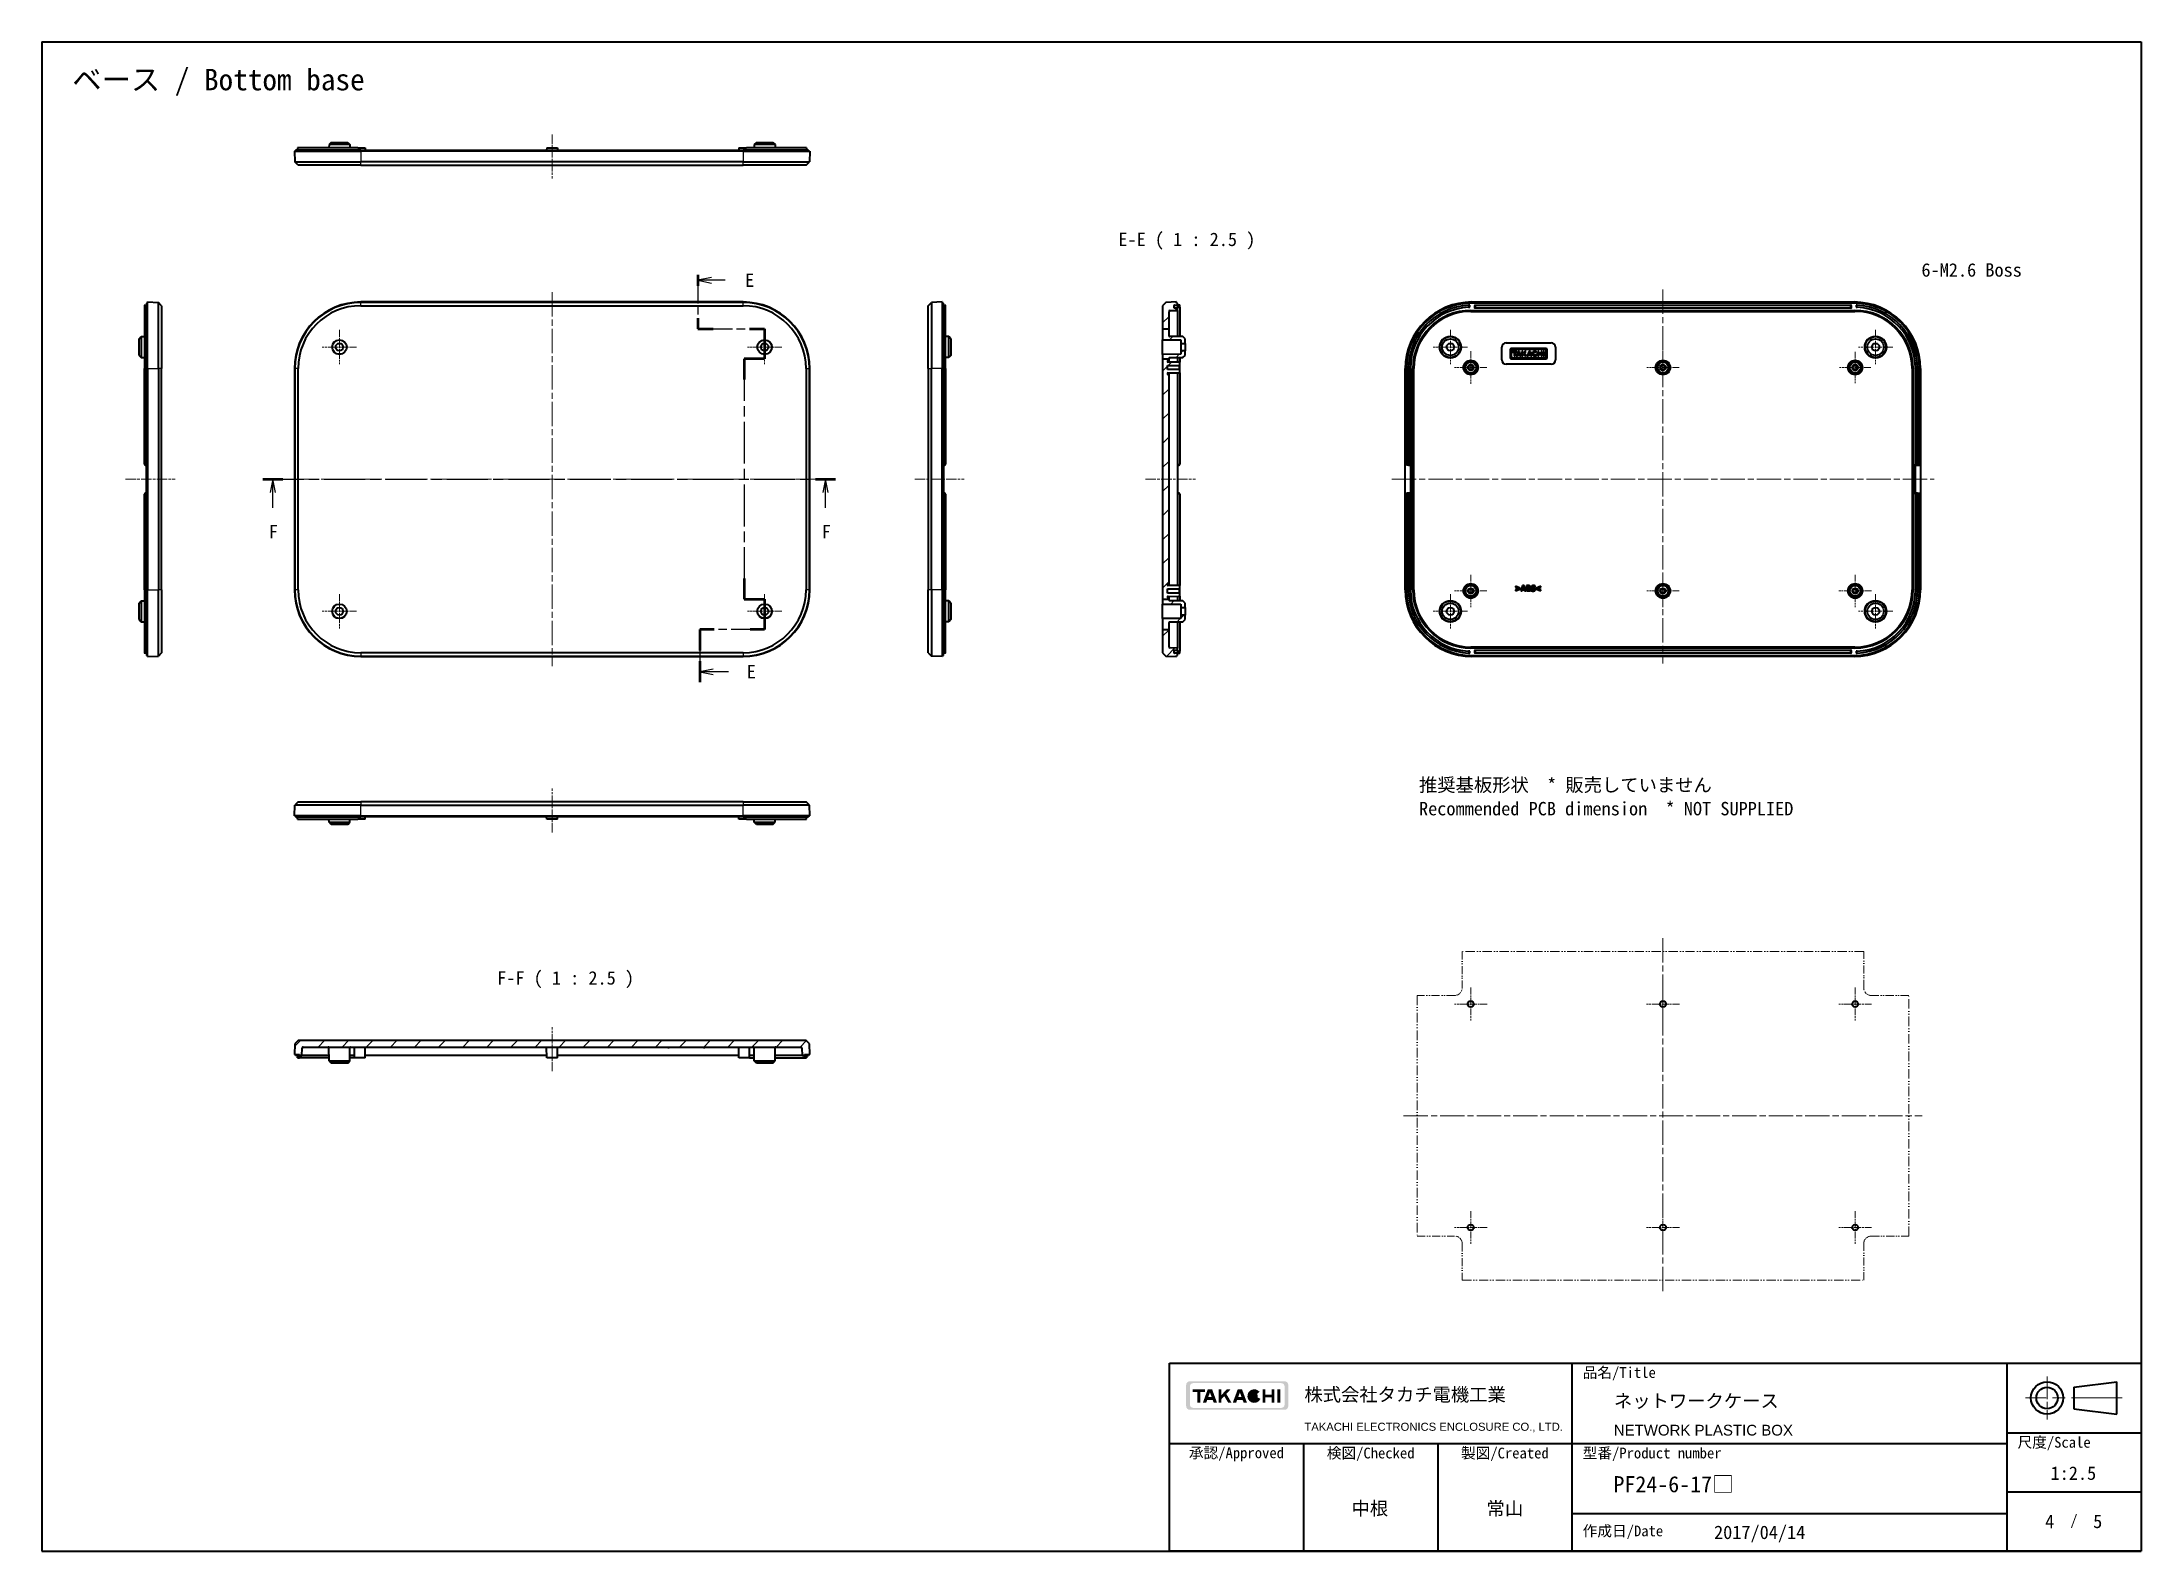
# Model space of a CAD drawing. Header units: millimetres. Extents: x 29 to 4761, y 16 to 859.
# Drawn here: x 2992 to 3969, y 16 to 719 of the extents above; entities that cross this region are included whole.
import ezdxf
from ezdxf.enums import TextEntityAlignment as Align

# ---------------------------------------------------------------- set-up
doc = ezdxf.new("R2010")
doc.units = ezdxf.units.MM
doc.header["$LTSCALE"] = 2
doc.linetypes.add('CHAIN', pattern=[0.3543, 0.2362, -0.0295, 0.0591, -0.0295])
doc.linetypes.add('DASH_DOUBLE_DOT', pattern=[0.4398, 0.24, -0.06, 0.0098, -0.06, 0.01, -0.06])
for name, color, linetype, lineweight in [('Border (ISO)', 7, 'Continuous', 35), ('Hatch (ISO)', 1, 'Continuous', 18), ('Section Line (ISO)', 7, 'CHAIN', 25), ('Symbol (ISO)', 7, 'Continuous', 18), ('Title (ISO)', 7, 'Continuous', 35), ('Visible (ISO)', 7, 'Continuous', 35), ('Visible Narrow (ISO)', 7, 'Continuous', 25)]:
    doc.layers.add(name, color=color, linetype=linetype, lineweight=lineweight)
doc.layers.add('Center Mark (ISO)', color=7, linetype='Continuous', lineweight=18, true_color=0x80ffff)
doc.layers.add('Centerline (ISO)', color=7, linetype='Continuous', lineweight=18, true_color=0x80ffff)
doc.styles.add('textstyle4', font='msgothic.ttc')
doc.styles.add('textstyle5', font='arial.ttf')
pattern_1 = [(45, (2955.25, -4), (-5.61266, 5.61266), [])]

msp = doc.modelspace()

# ---------------------------------------------------------------- texts
at = {"layer": 'Symbol (ISO)', "color": 7, "attachment_point": 4, "style": 'textstyle4'}
for s, insert, char_height, width, line_spacing_factor in [('{\\fMS Gothic|b0|i0|undefinedundefined|undefinedundefined;\\H10.0000;ベース / Bottom base}', (3005.61, 699.78), 10, 138.421, 1.5), ('{6-M2.6 Boss}', (3866.74, 612.33), 6.25, 49.7442, 1.5), ('{推奨基板形状\u3000* 販売していません\\PRecommended PCB dimension\u3000* NOT SUPPLIED}', (3632.76, 367.05), 6.25, 195.8333, 1.058182)]:
    msp.add_mtext(s, dxfattribs=dict(at, insert=insert, char_height=char_height, width=width, line_spacing_factor=line_spacing_factor))
at = {"layer": 'Symbol (ISO)', "color": 7, "char_height": 6.25, "attachment_point": 7, "style": 'textstyle4'}
for s, insert in [('E-E ( 1 : 2.5 )', (3492.75, 621.84)), ('F-F ( 1 : 2.5 )', (3203.44, 278.01))]:
    msp.add_mtext(s, dxfattribs=dict(at, insert=insert))

# ---------------------------------------------------------------- blocks, each defined once
blk = doc.blocks.new('図面枠 tk図枠')
at = {"layer": 'Border (ISO)'}
for p, q in [((14.5, 289), (405.5, 289)), ((14.5, 289), (14.5, 8)), ((405.5, 289), (405.5, 8)), ((14.5, 8), (405.5, 8))]:
    blk.add_line(p, q, dxfattribs=at)
blk = doc.blocks.new('表題欄 tk表題欄')
at = {"layer": 'Hatch (ISO)', "transparency": 33554687}
h = blk.add_hatch(color=256, dxfattribs=at)
edge = h.paths.add_edge_path(flags=0)
edge.add_arc((95.58, 236.3), 0.596, 270, 360)
edge.add_line((96.17, 236.3), (96.17, 239.71))
edge.add_arc((95.58, 239.71), 0.596, 0, 90)
edge.add_line((95.58, 240.31), (79.14, 240.31))
edge.add_arc((79.14, 239.71), 0.596, 90, 180)
edge.add_line((78.54, 239.71), (78.54, 236.3))
edge.add_arc((79.14, 236.3), 0.596, 180, 270)
edge.add_line((79.14, 235.7), (95.58, 235.7))
edge = h.paths.add_edge_path(flags=0)
edge.add_line((77.84, 239.96), (77.84, 236.05))
edge.add_arc((78.54, 236.05), 0.702, 180, 270)
edge.add_line((78.54, 235.35), (96.17, 235.35))
edge.add_arc((96.17, 236.05), 0.702, 270, 360)
edge.add_line((96.87, 236.05), (96.87, 239.96))
edge.add_arc((96.17, 239.96), 0.702, 0, 90)
edge.add_line((96.17, 240.66), (78.54, 240.66))
edge.add_arc((78.54, 239.96), 0.702, 90, 180)
for points in [[(79.07, 239.15), (79.07, 238.66), (79.92, 238.66), (79.92, 236.66), (80.51, 236.66), (80.51, 238.66), (81.36, 238.66), (81.36, 239.15)], [(85.68, 236.66), (84.94, 237.89), (84.42, 237.32), (84.42, 236.66), (83.9, 236.66), (83.9, 239.15), (84.42, 239.15), (84.42, 238.1), (85.39, 239.15), (86.11, 239.15), (85.32, 238.3), (86.3, 236.66)], [(92.09, 239.15), (92.09, 236.66), (92.61, 236.66), (92.61, 237.66), (93.77, 237.66), (93.77, 236.66), (94.29, 236.66), (94.29, 239.15), (93.77, 239.15), (93.77, 238.15), (92.61, 238.15), (92.61, 239.15)], [(94.84, 239.15), (94.84, 236.66), (95.36, 236.66), (95.36, 239.15)]]:
    blk.add_hatch(color=256, dxfattribs=at).paths.add_polyline_path(points, flags=0)
h = blk.add_hatch(color=256, dxfattribs=at)
h.paths.add_polyline_path([(82.59, 237.71), (81.95, 237.71), (82.27, 238.58)], flags=0)
h.paths.add_polyline_path([(82.78, 237.2), (81.76, 237.2), (81.57, 236.66), (80.95, 236.66), (81.86, 239.15), (82.68, 239.15), (83.59, 236.66), (82.98, 236.66)], flags=0)
h = blk.add_hatch(color=256, dxfattribs=at)
h.paths.add_polyline_path([(87.53, 237.71), (88.16, 237.71), (87.85, 238.58)], flags=0)
h.paths.add_polyline_path([(87.14, 236.66), (87.34, 237.2), (88.35, 237.2), (88.55, 236.66), (89.17, 236.66), (88.25, 239.15), (87.44, 239.15), (86.52, 236.66)], flags=0)
h = blk.add_hatch(color=256, dxfattribs=at)
edge = h.paths.add_edge_path(flags=0)
edge.add_arc((90.52, 237.9), 1.27, 38.5505, 336.582)
edge.add_line((91.69, 237.4), (91.17, 237.62))
edge.add_ellipse((90.52, 237.9), major_axis=(0, -0.8), ratio=0.867347, start_angle=-235.349, end_angle=69.4109, ccw=False)
edge.add_line((91.09, 238.36), (91.52, 238.7))
at = {"layer": 'Title (ISO)'}
for p, q in [((74.71, 244.05), (255.71, 244.05)), ((74.71, 209.05), (74.71, 244.05)), ((149.71, 244.05), (149.71, 209.05)), ((230.71, 244.05), (230.71, 209.05)), ((255.71, 244.05), (255.71, 209.05)), ((243.21, 239.55), (251.21, 240.55)), ((243.21, 239.55), (243.21, 235.55)), ((251.21, 234.55), (251.21, 240.55)), ((243.21, 235.55), (251.21, 234.55)), ((230.71, 231.05), (255.71, 231.05)), ((74.71, 229.05), (230.71, 229.05)), ((99.71, 229.05), (99.71, 209.05)), ((124.71, 229.05), (124.71, 209.05)), ((230.71, 220.05), (255.71, 220.05)), ((149.71, 216.05), (230.71, 216.05)), ((255.71, 209.05), (74.71, 209.05))]:
    blk.add_line(p, q, dxfattribs=at)
at = {"layer": 'Title (ISO)', "color": 4, "linetype": 'CHAIN', "lineweight": 18, "ltscale": 8.88956}
blk.add_line((238.21, 241.55), (238.21, 233.55), dxfattribs=at)
at = {"layer": 'Title (ISO)', "color": 4, "linetype": 'CHAIN', "lineweight": 18, "ltscale": 20.001633}
blk.add_line((252.21, 237.55), (234.21, 237.55), dxfattribs=at)
at = {"layer": 'Title (ISO)'}
for radius in [3, 2]:
    blk.add_circle((238.21, 237.55), radius, dxfattribs=at)
at = {"layer": 'Title (ISO)', "color": 1, "char_height": 2, "line_spacing_factor": 1.5, "style": 'textstyle4'}
for s, insert, attachment_point in [('\\fMS Gothic|b0|i0|undefinedundefined|undefinedundefined;\\H2.0000;品名/Title', (151.71, 242.05), 4), ('\\fMS Gothic|b0|i0|undefinedundefined|undefinedundefined;\\H2.0000;承認/Approved', (87.21, 227.05), 5), ('\\fMS Gothic|b0|i0|undefinedundefined|undefinedundefined;\\H2.0000;検図/Checked', (112.21, 227.05), 5), ('\\fMS Gothic|b0|i0|undefinedundefined|undefinedundefined;\\H2.0000;製図/Created', (137.21, 227.05), 5), ('\\fMS Gothic|b0|i0|undefinedundefined|undefinedundefined;\\H2.0000;型番/Product number', (151.71, 227.05), 4), ('\\fMS Gothic|b0|i0|undefinedundefined|undefinedundefined;\\H2.0000;尺度/Scale', (232.71, 229.05), 4), ('\\fMS Gothic|b0|i0|undefinedundefined|undefinedundefined;\\H2.0000;作成日/Date', (151.71, 212.55), 4)]:
    blk.add_mtext(s, dxfattribs=dict(at, insert=insert, attachment_point=attachment_point))
at = {"layer": 'Title (ISO)', "color": 7, "line_spacing_factor": 1.5, "style": 'textstyle4'}
for s, insert, char_height, attachment_point in [('株式会社タカチ電機工業', (99.87, 238.05), 2.5, 4), ('\\fArial|b0|i0|undefinedundefined|undefinedundefined;\\H1.4986;TAKACHI ELECTRONICS ENCLOSURE CO., LTD.', (99.87, 232.05), 1.4986, 4), ('\\fMS Gothic|b0|i0|undefinedundefined|undefinedundefined;\\H2.0000;/', (243.21, 214.55), 2, 5)]:
    blk.add_mtext(s, dxfattribs=dict(at, insert=insert, char_height=char_height, attachment_point=attachment_point))
at = {"layer": 'Title (ISO)', "color": 7}
for tag, height, style, p in [('<品名>', 2.5, 'textstyle4', (157.54, 237)), ('<Title>', 2, 'textstyle5', (157.5, 231.55)), ('<型番>', 3, 'textstyle4', (157.44, 221.49))]:
    blk.add_attdef(tag, text='', height=height, dxfattribs=dict(at, style=style)).set_placement(p, align=Align.MIDDLE_LEFT)
at = {"layer": 'Title (ISO)', "color": 7, "style": 'textstyle4'}
for tag, p in [('<尺度>', (243.11, 223.55)), ('<承認>', (87.21, 217.05)), ('<検図>', (112.07, 217)), ('<製図>', (137.21, 216.96)), ('<ページ_No.>', (238.86, 214.55)), ('<総ページ数>', (247.71, 214.55)), ('作成日', (184.67, 212.53))]:
    blk.add_attdef(tag, text='', height=2.5, dxfattribs=at).set_placement(p, align=Align.MIDDLE_CENTER)
blk = doc.blocks.new('2dTransSection4')
at = {"layer": 'Section Line (ISO)', "linetype": 'CHAIN', "ltscale": 11.313518}
blk.add_line((136.69, 245.62), (136.69, 235.59), dxfattribs=at)
at = {"layer": 'Section Line (ISO)', "linetype": 'Continuous', "lineweight": 50}
for p, q in [((136.69, 245.62), (136.69, 243.61)), ((136.69, 237.6), (136.69, 235.59)), ((136.69, 235.59), (139.5, 235.59)), ((146.3, 235.59), (149.11, 235.59)), ((149.11, 235.59), (149.11, 229.97)), ((149.11, 229.97), (145.31, 229.97)), ((145.31, 229.97), (145.31, 226.13)), ((145.31, 189.07), (145.31, 185.22)), ((145.31, 185.22), (149.11, 185.22)), ((149.11, 185.22), (149.11, 179.59)), ((139.72, 179.59), (137.03, 179.59)), ((137.03, 179.59), (137.03, 175.69)), ((149.11, 179.59), (146.42, 179.59)), ((137.03, 173.69), (137.03, 169.78))]:
    blk.add_line(p, q, dxfattribs=at)
at = {"layer": 'Section Line (ISO)', "linetype": 'Continuous'}
for p, q in [((139.19, 245.12), (136.69, 244.62)), ((139.19, 244.62), (136.69, 244.62)), ((136.69, 244.62), (139.19, 244.12)), ((141.79, 244.62), (139.19, 244.62)), ((139.53, 172.23), (137.03, 171.73)), ((139.53, 171.73), (137.03, 171.73)), ((137.03, 171.73), (139.53, 171.23)), ((142.4, 171.73), (139.53, 171.73))]:
    blk.add_line(p, q, dxfattribs=at)
at = {"layer": 'Section Line (ISO)', "linetype": 'CHAIN', "ltscale": 13.566455}
blk.add_line((136.69, 235.59), (149.11, 235.59), dxfattribs=at)
at = {"layer": 'Section Line (ISO)', "linetype": 'CHAIN', "ltscale": 6.246382}
blk.add_line((149.11, 235.59), (149.11, 229.97), dxfattribs=at)
at = {"layer": 'Section Line (ISO)', "linetype": 'CHAIN', "ltscale": 4.222488}
for p, q in [((149.11, 229.97), (145.31, 229.97)), ((145.31, 185.22), (149.11, 185.22))]:
    blk.add_line(p, q, dxfattribs=at)
at = {"layer": 'Section Line (ISO)', "linetype": 'CHAIN', "ltscale": 16.493166}
blk.add_line((145.31, 229.97), (145.31, 185.22), dxfattribs=at)
at = {"layer": 'Section Line (ISO)', "linetype": 'CHAIN', "ltscale": 6.260869}
blk.add_line((149.11, 185.22), (149.11, 179.59), dxfattribs=at)
at = {"layer": 'Section Line (ISO)', "linetype": 'CHAIN', "ltscale": 13.246422}
blk.add_line((149.11, 179.59), (137.03, 179.59), dxfattribs=at)
at = {"layer": 'Section Line (ISO)', "linetype": 'CHAIN', "ltscale": 16.665091}
blk.add_line((137.03, 179.59), (137.03, 169.78), dxfattribs=at)
at = {"layer": 'Section Line (ISO)', "char_height": 2.5, "attachment_point": 7, "style": 'textstyle4'}
for insert in [(145.46, 243.39), (145.8, 170.51)]:
    blk.add_mtext('E', dxfattribs=dict(at, insert=insert))
blk = doc.blocks.new('2dTransSection5')
at = {"layer": 'Section Line (ISO)', "linetype": 'CHAIN', "ltscale": 16.146763}
blk.add_line((55.62, 207.58), (162.31, 207.58), dxfattribs=at)
at = {"layer": 'Section Line (ISO)', "linetype": 'Continuous', "lineweight": 50}
for p, q in [((55.62, 207.58), (59.34, 207.58)), ((158.59, 207.58), (162.31, 207.58))]:
    blk.add_line(p, q, dxfattribs=at)
at = {"layer": 'Section Line (ISO)', "linetype": 'Continuous'}
for p, q in [((57.48, 207.58), (56.98, 205.08)), ((57.48, 205.08), (57.48, 207.58)), ((57.98, 205.08), (57.48, 207.58)), ((160.45, 207.58), (159.95, 205.08)), ((160.45, 205.08), (160.45, 207.58)), ((160.95, 205.08), (160.45, 207.58)), ((57.48, 202.25), (57.48, 205.08)), ((160.45, 202.25), (160.45, 205.08))]:
    blk.add_line(p, q, dxfattribs=at)
at = {"layer": 'Section Line (ISO)', "insert": (56.77, 196.58), "char_height": 2.5, "attachment_point": 7, "line_spacing_factor": 1.875, "style": 'textstyle4'}
blk.add_mtext('F', dxfattribs=at)
at = {"layer": 'Section Line (ISO)', "insert": (159.74, 196.58), "char_height": 2.5, "attachment_point": 7, "style": 'textstyle4'}
blk.add_mtext('F', dxfattribs=at)

# ---------------------------------------------------------------- hatches: boundary and pattern name
at = {"layer": 'Hatch (ISO)', "transparency": 33554687}
h = msp.add_hatch(dxfattribs=at)
h.set_pattern_fill('ANSI31', color=256, scale=63.5, style=0, pattern_type=0)
h.set_pattern_definition(pattern_1)
edge = h.paths.add_edge_path(flags=0)
edge.add_line((3513.35, 584.99), (3516.35, 584.99))
edge.add_line((3516.35, 584.99), (3516.35, 592.94))
edge.add_ellipse((3516.85, 592.94), major_axis=(-0.5, 0), ratio=1, start_angle=-88, end_angle=0, ccw=False)
edge.add_line((3516.83, 593.44), (3520.35, 593.56))
edge.add_line((3520.35, 593.56), (3520.35, 594.56))
edge.add_line((3520.35, 594.56), (3518.8, 594.56))
edge.add_ellipse((3518.8, 594.66), major_axis=(0, -0.1), ratio=1, start_angle=-92, end_angle=0, ccw=False)
edge.add_line((3518.7, 594.67), (3518.75, 595.87))
edge.add_ellipse((3518.85, 595.86), major_axis=(-0.0999, 0.0035), ratio=1, start_angle=-88, end_angle=0, ccw=False)
edge.add_line((3518.85, 595.96), (3520.35, 595.96))
edge.add_line((3520.35, 595.96), (3520.35, 596.96))
edge.add_line((3520.35, 596.96), (3519.85, 596.96))
edge.add_line((3519.85, 596.96), (3519.85, 597.46))
edge.add_line((3519.85, 597.46), (3514.85, 597.29))
edge.add_line((3514.85, 597.29), (3513.35, 595.74))
edge.add_line((3513.35, 595.74), (3513.35, 584.99))
edge = h.paths.add_edge_path(flags=0)
edge.add_line((3513.35, 570.93), (3516.35, 570.93))
edge.add_line((3516.35, 570.93), (3516.35, 570.51))
edge.add_ellipse((3516.05, 570.51), major_axis=(0, -0.3), ratio=1, start_angle=0, end_angle=90, ccw=False)
edge.add_line((3516.05, 570.21), (3515.97, 570.21))
edge.add_ellipse((3515.97, 569.84), major_axis=(-0.37, 0), ratio=1, start_angle=270, end_angle=360)
edge.add_ellipse((3515.97, 569.86), major_axis=(-0.002, -0.37), ratio=1, start_angle=273.11595, end_angle=360)
edge.add_line((3515.97, 569.49), (3521.35, 569.46))
edge.add_line((3521.35, 569.46), (3521.35, 568.26))
edge.add_line((3521.35, 568.26), (3521.05, 567.96))
edge.add_line((3521.05, 567.96), (3515.6, 567.96))
edge.add_line((3515.6, 567.96), (3515.6, 565.96))
edge.add_line((3515.6, 565.96), (3521.05, 565.96))
edge.add_line((3521.05, 565.96), (3521.35, 565.66))
edge.add_line((3521.35, 565.66), (3521.35, 564.46))
edge.add_line((3521.35, 564.46), (3515.97, 564.43))
edge.add_ellipse((3515.97, 564.06), major_axis=(-0.37, 0.018), ratio=1, start_angle=273.11595, end_angle=360)
edge.add_ellipse((3515.97, 564.08), major_axis=(0, -0.37), ratio=1, start_angle=270, end_angle=360)
edge.add_line((3515.97, 563.71), (3516.05, 563.71))
edge.add_ellipse((3516.05, 563.41), major_axis=(0.3, 0), ratio=1, start_angle=0, end_angle=90, ccw=False)
edge.add_line((3516.35, 563.41), (3516.35, 466.51))
edge.add_ellipse((3516.05, 466.51), major_axis=(0, -0.3), ratio=1, start_angle=0, end_angle=90, ccw=False)
edge.add_line((3516.05, 466.21), (3515.97, 466.21))
edge.add_ellipse((3515.97, 465.84), major_axis=(-0.37, 0), ratio=1, start_angle=270, end_angle=360)
edge.add_ellipse((3515.97, 465.86), major_axis=(-0.002, -0.37), ratio=1, start_angle=273.11595, end_angle=360)
edge.add_line((3515.97, 465.49), (3521.35, 465.46))
edge.add_line((3521.35, 465.46), (3521.35, 464.26))
edge.add_line((3521.35, 464.26), (3521.05, 463.96))
edge.add_line((3521.05, 463.96), (3515.6, 463.96))
edge.add_line((3515.6, 463.96), (3515.6, 461.96))
edge.add_line((3515.6, 461.96), (3521.05, 461.96))
edge.add_line((3521.05, 461.96), (3521.35, 461.66))
edge.add_line((3521.35, 461.66), (3521.35, 460.46))
edge.add_line((3521.35, 460.46), (3515.97, 460.43))
edge.add_ellipse((3515.97, 460.06), major_axis=(-0.37, 0.018), ratio=1, start_angle=273.11595, end_angle=360)
edge.add_ellipse((3515.97, 460.08), major_axis=(0, -0.37), ratio=1, start_angle=270, end_angle=360)
edge.add_line((3515.97, 459.71), (3516.05, 459.71))
edge.add_ellipse((3516.05, 459.41), major_axis=(0.3, 0), ratio=1, start_angle=0, end_angle=90, ccw=False)
edge.add_line((3516.35, 459.41), (3516.35, 459.06))
edge.add_line((3516.35, 459.06), (3513.35, 459.06))
edge.add_line((3513.35, 459.06), (3513.35, 570.93))
edge = h.paths.add_edge_path(flags=0)
edge.add_line((3513.35, 444.98), (3516.35, 444.98))
edge.add_line((3516.35, 444.98), (3516.35, 436.98))
edge.add_ellipse((3516.85, 436.98), major_axis=(-0.017, -0.5), ratio=1, start_angle=272, end_angle=360)
edge.add_line((3516.83, 436.48), (3520.35, 436.36))
edge.add_line((3520.35, 436.36), (3520.35, 435.36))
edge.add_line((3520.35, 435.36), (3518.8, 435.36))
edge.add_ellipse((3518.8, 435.26), major_axis=(-0.0999, -0.0035), ratio=1, start_angle=268, end_angle=360)
edge.add_line((3518.7, 435.26), (3518.75, 434.06))
edge.add_ellipse((3518.85, 434.06), major_axis=(0, -0.1), ratio=1, start_angle=272, end_angle=360)
edge.add_line((3518.85, 433.96), (3520.35, 433.96))
edge.add_line((3520.35, 433.96), (3520.35, 432.96))
edge.add_line((3520.35, 432.96), (3519.85, 432.96))
edge.add_line((3519.85, 432.96), (3519.85, 432.46))
edge.add_line((3519.85, 432.46), (3514.85, 432.64))
edge.add_line((3514.85, 432.64), (3513.35, 434.19))
edge.add_line((3513.35, 434.19), (3513.35, 444.98))
edge = h.paths.add_edge_path(flags=0)
edge.add_line((3513.35, 570.93), (3516.35, 570.93))
edge.add_line((3516.35, 570.93), (3516.35, 571.27))
edge.add_ellipse((3516.65, 571.27), major_axis=(-0.3, 0), ratio=1, start_angle=-89.7, end_angle=0, ccw=False)
edge.add_line((3516.65, 571.57), (3522.85, 571.61))
edge.add_line((3522.85, 571.61), (3523.85, 572.61))
edge.add_line((3523.85, 572.61), (3523.85, 574.71))
edge.add_line((3523.85, 574.71), (3521.85, 574.71))
edge.add_line((3521.85, 574.71), (3521.85, 573.11))
edge.add_line((3521.85, 573.11), (3513.35, 573.06))
edge.add_line((3513.35, 573.06), (3513.35, 570.93))
edge = h.paths.add_edge_path(flags=0)
edge.add_line((3513.35, 584.99), (3513.35, 579.86))
edge.add_line((3513.35, 579.86), (3521.85, 579.82))
edge.add_line((3521.85, 579.82), (3521.85, 578.21))
edge.add_line((3521.85, 578.21), (3523.85, 578.21))
edge.add_line((3523.85, 578.21), (3523.85, 580.31))
edge.add_line((3523.85, 580.31), (3522.85, 581.32))
edge.add_line((3522.85, 581.32), (3516.65, 581.35))
edge.add_ellipse((3516.65, 581.65), major_axis=(-0.002, -0.3), ratio=1, start_angle=-89.7, end_angle=0, ccw=False)
edge.add_line((3516.35, 581.65), (3516.35, 584.99))
edge.add_line((3516.35, 584.99), (3513.35, 584.99))
edge = h.paths.add_edge_path(flags=0)
edge.add_line((3516.35, 444.98), (3516.35, 448.27))
edge.add_ellipse((3516.65, 448.27), major_axis=(-0.3, 0), ratio=1, start_angle=-89.7, end_angle=0, ccw=False)
edge.add_line((3516.65, 448.57), (3522.85, 448.61))
edge.add_line((3522.85, 448.61), (3523.85, 449.61))
edge.add_line((3523.85, 449.61), (3523.85, 451.71))
edge.add_line((3523.85, 451.71), (3521.85, 451.71))
edge.add_line((3521.85, 451.71), (3521.85, 450.11))
edge.add_line((3521.85, 450.11), (3513.35, 450.06))
edge.add_line((3513.35, 450.06), (3513.35, 444.98))
edge.add_line((3513.35, 444.98), (3516.35, 444.98))
edge = h.paths.add_edge_path(flags=0)
edge.add_line((3513.35, 459.06), (3513.35, 456.86))
edge.add_line((3513.35, 456.86), (3521.85, 456.82))
edge.add_line((3521.85, 456.82), (3521.85, 455.21))
edge.add_line((3521.85, 455.21), (3523.85, 455.21))
edge.add_line((3523.85, 455.21), (3523.85, 457.31))
edge.add_line((3523.85, 457.31), (3522.85, 458.32))
edge.add_line((3522.85, 458.32), (3516.65, 458.35))
edge.add_ellipse((3516.65, 458.65), major_axis=(-0.002, -0.3), ratio=1, start_angle=-89.7, end_angle=0, ccw=False)
edge.add_line((3516.35, 458.65), (3516.35, 459.06))
edge.add_line((3516.35, 459.06), (3513.35, 459.06))
h = msp.add_hatch(dxfattribs=at)
h.set_pattern_fill('ANSI31', color=256, scale=63.5, style=0, pattern_type=0)
h.set_pattern_definition(pattern_1)
edge = h.paths.add_edge_path(flags=0)
edge.add_line((3347.3, 253.63), (3110.75, 253.63))
edge.add_line((3110.75, 253.63), (3109.2, 252.13))
edge.add_line((3109.2, 252.13), (3109.03, 247.13))
edge.add_line((3109.03, 247.13), (3111.43, 247.13))
edge.add_line((3111.43, 247.13), (3111.43, 246.63))
edge.add_line((3111.43, 246.63), (3112.53, 246.63))
edge.add_line((3112.53, 246.63), (3112.65, 250.15))
edge.add_ellipse((3113.15, 250.13), major_axis=(-0.5, 0.017), ratio=1, start_angle=-88, end_angle=0, ccw=False)
edge.add_line((3113.15, 250.63), (3344.91, 250.63))
edge.add_ellipse((3344.91, 250.13), major_axis=(0, 0.5), ratio=1, start_angle=-88, end_angle=0, ccw=False)
edge.add_line((3345.4, 250.15), (3345.53, 246.63))
edge.add_line((3345.53, 246.63), (3346.63, 246.63))
edge.add_line((3346.63, 246.63), (3346.63, 247.13))
edge.add_line((3346.63, 247.13), (3349.03, 247.13))
edge.add_line((3349.03, 247.13), (3348.85, 252.13))
edge.add_line((3348.85, 252.13), (3347.3, 253.63))

# ---------------------------------------------------------------- linework, layer by layer
at = {"layer": 'Center Mark (ISO)', "linetype": 'CHAIN', "ltscale": 7.111628}
for p, q in [((3130.03, 584.46), (3130.03, 568.46)), ((3328.03, 584.46), (3328.03, 568.46)), ((3647.37, 584.46), (3647.37, 568.46)), ((3845.37, 584.46), (3845.37, 568.46)), ((3138.03, 576.46), (3122.03, 576.46)), ((3336.03, 576.46), (3320.03, 576.46)), ((3655.37, 576.46), (3639.37, 576.46)), ((3853.37, 576.46), (3837.37, 576.46)), ((3130.03, 461.46), (3130.03, 445.46)), ((3328.03, 461.46), (3328.03, 445.46)), ((3647.37, 461.46), (3647.37, 445.46)), ((3845.37, 461.46), (3845.37, 445.46)), ((3138.03, 453.46), (3122.03, 453.46)), ((3336.03, 453.46), (3320.03, 453.46)), ((3655.37, 453.46), (3639.37, 453.46)), ((3853.37, 453.46), (3837.37, 453.46))]:
    msp.add_line(p, q, dxfattribs=at)
at = {"layer": 'Center Mark (ISO)', "linetype": 'CHAIN', "ltscale": 6.711593}
for p, q in [((3664.42, 566.96), (3649.32, 566.96)), ((3656.87, 574.51), (3656.87, 559.41)), ((3753.92, 566.96), (3738.82, 566.96)), ((3746.37, 574.51), (3746.37, 559.41)), ((3656.87, 470.51), (3656.87, 455.41)), ((3746.37, 470.51), (3746.37, 455.41)), ((3835.87, 470.51), (3835.87, 455.41)), ((3664.42, 462.96), (3649.32, 462.96)), ((3753.92, 462.96), (3738.82, 462.96)), ((3843.42, 462.96), (3828.32, 462.96))]:
    msp.add_line(p, q, dxfattribs=at)
at = {"layer": 'Center Mark (ISO)', "linetype": 'CHAIN', "ltscale": 6.444903}
for p, q in [((3843.12, 566.96), (3828.62, 566.96)), ((3835.87, 574.21), (3835.87, 559.71))]:
    msp.add_line(p, q, dxfattribs=at)
at = {"layer": 'Center Mark (ISO)', "linetype": 'CHAIN', "ltscale": 6.800489}
for p, q in [((3656.87, 278.27), (3656.87, 262.97)), ((3746.37, 278.27), (3746.37, 262.97)), ((3835.87, 278.27), (3835.87, 262.97)), ((3664.52, 270.62), (3649.22, 270.62)), ((3754.02, 270.62), (3738.72, 270.62)), ((3843.52, 270.62), (3828.22, 270.62)), ((3664.52, 166.62), (3649.22, 166.62)), ((3656.87, 174.27), (3656.87, 158.97)), ((3754.02, 166.62), (3738.72, 166.62)), ((3746.37, 174.27), (3746.37, 158.97)), ((3843.52, 166.62), (3828.22, 166.62)), ((3835.87, 174.27), (3835.87, 158.97))]:
    msp.add_line(p, q, dxfattribs=at)
at = {"layer": 'Centerline (ISO)', "linetype": 'CHAIN', "ltscale": 9.111801}
for p, q in [((3229.03, 675.46), (3229.03, 654.96)), ((3229.03, 350.51), (3229.03, 371.01)), ((3229.03, 239.38), (3229.03, 259.88))]:
    msp.add_line(p, q, dxfattribs=at)
at = {"layer": 'Centerline (ISO)', "linetype": 'CHAIN', "ltscale": 23.990969}
for p, q in [((3229.03, 601.99), (3229.03, 427.94)), ((3746.37, 603.21), (3746.37, 429.11)), ((3104.5, 514.96), (3353.55, 514.96)), ((3620.12, 514.96), (3872.62, 514.96)), ((3746.37, 301.37), (3746.37, 135.87)), ((3625.62, 218.62), (3867.12, 218.62))]:
    msp.add_line(p, q, dxfattribs=at)
at = {"layer": 'Centerline (ISO)', "linetype": 'CHAIN', "ltscale": 10.223008}
for p, q in [((3030.46, 514.96), (3053.46, 514.96)), ((3398.01, 514.96), (3421.01, 514.96))]:
    msp.add_line(p, q, dxfattribs=at)
at = {"layer": 'Centerline (ISO)', "linetype": 'CHAIN', "ltscale": 10.346684}
msp.add_line((3505.39, 514.96), (3528.67, 514.96), dxfattribs=at)
at = {"layer": 'Visible (ISO)'}
for p, q in [((3109.03, 667.71), (3140.03, 667.71)), ((3109.03, 667.71), (3109.2, 662.71)), ((3109.53, 667.71), (3109.53, 668.21)), ((3140.03, 668.21), (3109.53, 668.21)), ((3138.53, 669.21), (3110.53, 669.21)), ((3110.53, 669.21), (3110.53, 668.21)), ((3125.17, 670.71), (3125.16, 669.21)), ((3126.18, 671.71), (3125.17, 670.71)), ((3134.88, 670.71), (3125.17, 670.71)), ((3126.18, 671.71), (3133.88, 671.71)), ((3133.88, 671.71), (3134.88, 670.71)), ((3134.88, 670.71), (3134.89, 669.21)), ((3138.53, 669.21), (3142.03, 669.21)), ((3139.03, 668.71), (3139.03, 668.21)), ((3140.03, 668.21), (3318.03, 668.21)), ((3318.03, 667.71), (3140.03, 667.71)), ((3142.03, 669.21), (3142.03, 668.21)), ((3226.53, 669.21), (3226.52, 668.21)), ((3226.53, 669.21), (3231.53, 669.21)), ((3231.53, 669.21), (3231.53, 668.21)), ((3316.03, 669.21), (3316.02, 668.21)), ((3316.03, 669.21), (3319.53, 669.21)), ((3348.53, 668.21), (3318.03, 668.21)), ((3318.03, 667.71), (3349.03, 667.71)), ((3319.03, 668.21), (3319.03, 668.71)), ((3347.53, 669.21), (3319.53, 669.21)), ((3323.17, 670.71), (3323.16, 669.21)), ((3324.18, 671.71), (3323.17, 670.71)), ((3332.88, 670.71), (3323.17, 670.71)), ((3324.18, 671.71), (3331.88, 671.71)), ((3331.88, 671.71), (3332.88, 670.71)), ((3332.88, 670.71), (3332.89, 669.21)), ((3347.53, 669.21), (3347.53, 668.21)), ((3348.53, 667.71), (3348.53, 668.21)), ((3349.03, 667.71), (3348.85, 662.71)), ((3110.75, 661.21), (3109.2, 662.71)), ((3109.2, 662.71), (3140.03, 662.71)), ((3140.03, 661.21), (3110.75, 661.21)), ((3318.03, 662.71), (3140.03, 662.71)), ((3140.03, 661.21), (3318.03, 661.21)), ((3318.03, 662.71), (3348.85, 662.71)), ((3347.3, 661.21), (3318.03, 661.21)), ((3347.3, 661.21), (3348.85, 662.71)), ((3040.21, 596.96), (3040.21, 566.46)), ((3040.71, 596.96), (3040.21, 596.96)), ((3040.71, 566.46), (3040.71, 597.46)), ((3040.71, 597.46), (3045.71, 597.29)), ((3047.21, 595.74), (3045.71, 597.29)), ((3045.71, 566.46), (3045.71, 597.29)), ((3318.03, 597.46), (3140.03, 597.46)), ((3318.03, 597.29), (3140.03, 597.29)), ((3404.26, 595.74), (3405.76, 597.29)), ((3410.76, 597.46), (3405.76, 597.29)), ((3405.76, 597.29), (3405.76, 566.46)), ((3410.76, 597.46), (3410.76, 566.46)), ((3410.76, 596.96), (3411.26, 596.96)), ((3411.26, 566.46), (3411.26, 596.96)), ((3514.85, 597.29), (3513.35, 595.74)), ((3519.85, 597.46), (3514.85, 597.29)), ((3519.85, 596.96), (3519.85, 597.46)), ((3520.35, 596.96), (3519.85, 596.96)), ((3520.35, 595.96), (3520.35, 596.96)), ((3657.37, 597.46), (3835.37, 597.46)), ((3835.37, 596.96), (3657.37, 596.96)), ((3039.21, 595.92), (3039.21, 566.46)), ((3039.71, 595.95), (3040.21, 595.95)), ((3047.21, 595.74), (3047.21, 566.46)), ((3140.03, 595.74), (3318.03, 595.74)), ((3404.26, 566.46), (3404.26, 595.74)), ((3411.26, 595.95), (3411.76, 595.95)), ((3412.26, 566.46), (3412.26, 595.92)), ((3513.35, 595.74), (3513.35, 584.99)), ((3516.35, 584.99), (3516.35, 592.94)), ((3516.83, 593.44), (3520.35, 593.56)), ((3518.7, 594.67), (3518.75, 595.87)), ((3520.35, 594.56), (3518.8, 594.56)), ((3518.85, 595.96), (3520.35, 595.96)), ((3520.35, 595.86), (3520.35, 595.96)), ((3520.85, 595.95), (3520.35, 595.95)), ((3520.35, 595.86), (3520.35, 594.66)), ((3520.35, 595.04), (3520.85, 595.04)), ((3520.35, 594.56), (3520.35, 594.66)), ((3520.35, 593.56), (3520.35, 594.56)), ((3520.35, 593.56), (3520.35, 581.33)), ((3521.35, 595.02), (3521.35, 595.92)), ((3521.35, 595.02), (3521.35, 581.33)), ((3656.37, 595.04), (3656.37, 595.95)), ((3656.97, 593.56), (3835.77, 593.56)), ((3658.72, 594.66), (3658.72, 595.86)), ((3658.82, 595.96), (3833.92, 595.96)), ((3833.92, 594.56), (3658.82, 594.56)), ((3834.02, 595.86), (3834.02, 594.66)), ((3836.37, 595.95), (3836.37, 595.04)), ((3036.71, 580.31), (3037.71, 581.32)), ((3036.71, 572.61), (3036.71, 580.31)), ((3037.71, 581.32), (3039.21, 581.33)), ((3037.71, 581.32), (3037.71, 571.61)), ((3413.76, 581.32), (3412.26, 581.33)), ((3413.76, 571.61), (3413.76, 581.32)), ((3414.76, 580.31), (3413.76, 581.32)), ((3414.76, 580.31), (3414.76, 572.61)), ((3513.35, 584.99), (3513.35, 579.86)), ((3513.35, 584.99), (3516.35, 584.99)), ((3513.35, 579.86), (3521.85, 579.82)), ((3513.35, 573.06), (3513.35, 579.86)), ((3516.35, 581.65), (3516.35, 584.99)), ((3522.85, 581.32), (3516.65, 581.35)), ((3521.85, 579.82), (3521.85, 578.21)), ((3521.85, 578.21), (3523.85, 578.21)), ((3521.85, 578.21), (3521.85, 574.71)), ((3523.85, 580.31), (3522.85, 581.32)), ((3523.85, 578.21), (3523.85, 580.31)), ((3523.85, 578.21), (3523.85, 574.71)), ((3673.37, 578.46), (3694.37, 578.46)), ((3036.71, 572.61), (3037.71, 571.61)), ((3037.71, 571.61), (3039.21, 571.6)), ((3413.76, 571.61), (3412.26, 571.6)), ((3414.76, 572.61), (3413.76, 571.61)), ((3521.85, 573.11), (3513.35, 573.06)), ((3513.35, 573.06), (3513.35, 570.93)), ((3513.35, 570.93), (3516.35, 570.93)), ((3513.35, 570.93), (3513.35, 459.06)), ((3515.6, 565.96), (3515.6, 567.96)), ((3515.6, 567.96), (3521.05, 567.96)), ((3515.97, 570.21), (3516.05, 570.21)), ((3521.35, 569.46), (3515.97, 569.49)), ((3516.35, 570.93), (3516.35, 571.27)), ((3516.35, 571.04), (3516.54, 571.04)), ((3516.35, 570.51), (3516.35, 570.93)), ((3516.35, 569.49), (3516.35, 570.51)), ((3516.54, 571.04), (3516.54, 571.55)), ((3516.65, 571.57), (3522.85, 571.61)), ((3520.35, 571.59), (3520.35, 569.47)), ((3521.05, 567.96), (3521.35, 568.26)), ((3521.05, 567.96), (3521.05, 565.96)), ((3521.35, 571.6), (3521.35, 569.46)), ((3521.35, 568.26), (3521.35, 569.46)), ((3521.35, 565.66), (3521.35, 568.26)), ((3523.85, 574.71), (3521.85, 574.71)), ((3521.85, 574.71), (3521.85, 573.11)), ((3522.85, 571.61), (3523.85, 572.61)), ((3523.85, 572.61), (3523.85, 574.71)), ((3671.37, 570.46), (3671.37, 576.46)), ((3694.37, 568.46), (3673.37, 568.46)), ((3675.17, 575.22), (3675.17, 571.68)), ((3691.83, 575.86), (3675.8, 575.86)), ((3675.8, 571.9), (3675.8, 575)), ((3675.8, 571.04), (3691.83, 571.04)), ((3676.29, 574.49), (3676.29, 574.04)), ((3678.36, 574.49), (3676.29, 574.49)), ((3676.29, 574.04), (3677.06, 574.04)), ((3676.35, 575.54), (3691.29, 575.54)), ((3691.29, 571.36), (3676.35, 571.36)), ((3677.06, 574.04), (3677.06, 572.23)), ((3677.06, 572.23), (3677.59, 572.23)), ((3677.59, 574.04), (3678.36, 574.04)), ((3677.59, 572.23), (3677.59, 574.04)), ((3678.82, 574.49), (3677.99, 572.23)), ((3677.99, 572.23), (3678.54, 572.23)), ((3678.36, 574.04), (3678.36, 574.49)), ((3678.54, 572.23), (3678.72, 572.72)), ((3678.72, 572.72), (3679.6, 572.72)), ((3679.57, 574.49), (3678.82, 574.49)), ((3678.89, 573.18), (3679.19, 573.97)), ((3679.45, 573.18), (3678.89, 573.18)), ((3679.19, 573.97), (3679.45, 573.18)), ((3680.31, 572.23), (3679.57, 574.49)), ((3679.6, 572.72), (3679.76, 572.23)), ((3679.76, 572.23), (3680.31, 572.23)), ((3680.67, 574.49), (3680.67, 572.23)), ((3681.15, 574.49), (3680.67, 574.49)), ((3680.67, 572.23), (3681.15, 572.23)), ((3681.15, 573.54), (3681.15, 574.49)), ((3682.03, 574.49), (3681.15, 573.54)), ((3681.15, 572.83), (3681.63, 573.35)), ((3681.15, 572.23), (3681.15, 572.83)), ((3681.63, 573.35), (3682.3, 572.23)), ((3681.97, 573.71), (3682.69, 574.49)), ((3682.86, 572.23), (3681.97, 573.71)), ((3682.69, 574.49), (3682.03, 574.49)), ((3682.3, 572.23), (3682.86, 572.23)), ((3683.89, 574.49), (3683.06, 572.23)), ((3683.06, 572.23), (3683.61, 572.23)), ((3683.61, 572.23), (3683.79, 572.72)), ((3683.79, 572.72), (3684.67, 572.72)), ((3684.63, 574.49), (3683.89, 574.49)), ((3683.96, 573.18), (3684.25, 573.97)), ((3684.51, 573.18), (3683.96, 573.18)), ((3684.25, 573.97), (3684.51, 573.18)), ((3685.38, 572.23), (3684.63, 574.49)), ((3684.67, 572.72), (3684.83, 572.23)), ((3684.83, 572.23), (3685.38, 572.23)), ((3687.22, 573.77), (3687.6, 574.08)), ((3687.76, 572.9), (3687.29, 573.1)), ((3688.12, 574.49), (3688.12, 572.23)), ((3688.59, 574.49), (3688.12, 574.49)), ((3688.12, 572.23), (3688.59, 572.23)), ((3688.59, 573.58), (3688.59, 574.49)), ((3689.65, 573.58), (3688.59, 573.58)), ((3688.59, 573.14), (3689.65, 573.14)), ((3688.59, 572.23), (3688.59, 573.14)), ((3689.65, 574.49), (3689.65, 573.58)), ((3690.12, 574.49), (3689.65, 574.49)), ((3689.65, 573.14), (3689.65, 572.23)), ((3689.65, 572.23), (3690.12, 572.23)), ((3690.12, 572.23), (3690.12, 574.49)), ((3690.62, 574.49), (3690.62, 572.23)), ((3691.1, 574.49), (3690.62, 574.49)), ((3690.62, 572.23), (3691.1, 572.23)), ((3691.1, 572.23), (3691.1, 574.49)), ((3691.83, 575), (3691.83, 571.9)), ((3692.47, 571.68), (3692.47, 575.22)), ((3696.37, 576.46), (3696.37, 570.46)), ((3039.21, 521.96), (3039.21, 566.46)), ((3040.21, 521.46), (3040.21, 566.46)), ((3040.71, 566.46), (3040.71, 463.46)), ((3045.71, 566.46), (3045.71, 463.46)), ((3047.21, 463.46), (3047.21, 566.46)), ((3109.03, 566.46), (3109.03, 463.46)), ((3109.2, 566.46), (3109.2, 463.46)), ((3110.75, 463.46), (3110.75, 566.46)), ((3347.3, 566.46), (3347.3, 463.46)), ((3348.85, 463.46), (3348.85, 566.46)), ((3349.03, 463.46), (3349.03, 566.46)), ((3404.26, 566.46), (3404.26, 463.46)), ((3405.76, 463.46), (3405.76, 566.46)), ((3410.76, 463.46), (3410.76, 566.46)), ((3411.26, 566.46), (3411.26, 521.46)), ((3412.26, 566.46), (3412.26, 521.96)), ((3521.05, 565.96), (3515.6, 565.96)), ((3515.97, 564.43), (3521.35, 564.46)), ((3516.05, 563.71), (3515.97, 563.71)), ((3516.35, 563.41), (3516.35, 564.44)), ((3516.35, 466.51), (3516.35, 563.41)), ((3520.35, 564.46), (3520.35, 465.47)), ((3521.35, 565.66), (3521.05, 565.96)), ((3521.35, 564.46), (3521.35, 565.66)), ((3521.35, 564.46), (3521.35, 521.96)), ((3626.37, 463.46), (3626.37, 566.46)), ((3626.87, 566.46), (3626.87, 521.46)), ((3627.87, 566.46), (3627.87, 521.96)), ((3628.77, 566.46), (3628.77, 521.96)), ((3629.87, 463.46), (3629.87, 566.46)), ((3862.87, 566.46), (3862.87, 463.46)), ((3863.97, 566.46), (3863.97, 521.96)), ((3864.87, 521.96), (3864.87, 566.46)), ((3865.87, 521.46), (3865.87, 566.46)), ((3866.37, 566.46), (3866.37, 463.46)), ((3040.21, 521.46), (3039.71, 521.46)), ((3040.21, 521.46), (3040.71, 521.46)), ((3040.21, 508.46), (3040.21, 521.46)), ((3410.76, 521.46), (3411.26, 521.46)), ((3411.76, 521.46), (3411.26, 521.46)), ((3411.26, 521.46), (3411.26, 508.46)), ((3520.35, 521.46), (3520.85, 521.46)), ((3627.87, 521.46), (3626.87, 521.46)), ((3627.87, 521.46), (3627.87, 521.96)), ((3627.87, 521.46), (3628.77, 521.46)), ((3628.77, 521.96), (3628.77, 521.46)), ((3628.77, 521.46), (3628.77, 508.46)), ((3863.97, 521.46), (3863.97, 521.96)), ((3863.97, 521.46), (3864.87, 521.46)), ((3863.97, 508.46), (3863.97, 521.46)), ((3864.87, 521.96), (3864.87, 521.46)), ((3864.87, 521.46), (3865.87, 521.46)), ((3039.71, 508.46), (3040.21, 508.46)), ((3040.71, 508.46), (3040.21, 508.46)), ((3040.21, 463.46), (3040.21, 508.46)), ((3411.26, 508.46), (3410.76, 508.46)), ((3411.26, 508.46), (3411.76, 508.46)), ((3411.26, 508.46), (3411.26, 463.46)), ((3520.85, 508.46), (3520.35, 508.46)), ((3627.87, 508.46), (3626.87, 508.46)), ((3626.87, 508.46), (3626.87, 463.46)), ((3627.87, 507.96), (3627.87, 508.46)), ((3628.77, 508.46), (3627.87, 508.46)), ((3628.77, 508.46), (3628.77, 507.96)), ((3863.97, 507.96), (3863.97, 508.46)), ((3864.87, 508.46), (3863.97, 508.46)), ((3864.87, 508.46), (3864.87, 507.96)), ((3864.87, 508.46), (3865.87, 508.46)), ((3865.87, 463.46), (3865.87, 508.46)), ((3039.21, 463.46), (3039.21, 507.96)), ((3412.26, 507.96), (3412.26, 463.46)), ((3521.35, 507.96), (3521.35, 465.46)), ((3627.87, 507.96), (3627.87, 463.46)), ((3628.77, 507.96), (3628.77, 463.46)), ((3863.97, 507.96), (3863.97, 463.46)), ((3864.87, 463.46), (3864.87, 507.96)), ((3039.21, 463.46), (3039.21, 434)), ((3040.21, 463.46), (3040.21, 432.96)), ((3040.71, 432.46), (3040.71, 463.46)), ((3045.71, 432.64), (3045.71, 463.46)), ((3047.21, 463.46), (3047.21, 434.19)), ((3404.26, 434.19), (3404.26, 463.46)), ((3405.76, 463.46), (3405.76, 432.64)), ((3410.76, 463.46), (3410.76, 432.46)), ((3411.26, 432.96), (3411.26, 463.46)), ((3412.26, 434), (3412.26, 463.46)), ((3515.6, 461.96), (3515.6, 463.96)), ((3515.6, 463.96), (3521.05, 463.96)), ((3521.05, 461.96), (3515.6, 461.96)), ((3515.97, 466.21), (3516.05, 466.21)), ((3521.35, 465.46), (3515.97, 465.49)), ((3515.97, 460.43), (3521.35, 460.46)), ((3516.05, 459.71), (3515.97, 459.71)), ((3516.35, 465.49), (3516.35, 466.51)), ((3516.35, 459.41), (3516.35, 460.44)), ((3520.35, 460.46), (3520.35, 458.33)), ((3521.05, 463.96), (3521.35, 464.26)), ((3521.05, 463.96), (3521.05, 461.96)), ((3521.35, 461.66), (3521.05, 461.96)), ((3521.35, 464.26), (3521.35, 465.46)), ((3521.35, 461.66), (3521.35, 464.26)), ((3521.35, 460.46), (3521.35, 461.66)), ((3521.35, 460.46), (3521.35, 458.33)), ((3677.72, 465.1), (3677.72, 464.64)), ((3679.88, 464.21), (3677.72, 465.1)), ((3677.72, 464.64), (3679.23, 464.02)), ((3679.23, 464.02), (3677.72, 463.41)), ((3677.72, 462.94), (3679.88, 463.84)), ((3677.72, 463.41), (3677.72, 462.94)), ((3679.88, 463.84), (3679.88, 464.21)), ((3681.02, 465.42), (3680.17, 462.92)), ((3680.17, 462.92), (3680.8, 462.92)), ((3680.8, 462.92), (3680.96, 463.43)), ((3680.96, 463.43), (3681.74, 463.43)), ((3681.7, 465.42), (3681.02, 465.42)), ((3681.09, 463.88), (3681.35, 464.71)), ((3681.6, 463.88), (3681.09, 463.88)), ((3681.35, 464.71), (3681.6, 463.88)), ((3682.54, 462.92), (3681.7, 465.42)), ((3681.74, 463.43), (3681.9, 462.92)), ((3681.9, 462.92), (3682.54, 462.92)), ((3682.79, 465.42), (3682.79, 462.92)), ((3683.68, 465.42), (3682.79, 465.42)), ((3682.79, 462.92), (3683.79, 462.92)), ((3683.42, 464.43), (3683.42, 464.96)), ((3683.42, 464.96), (3683.46, 464.96)), ((3683.5, 464.43), (3683.42, 464.43)), ((3683.42, 463.37), (3683.42, 464)), ((3683.42, 464), (3683.53, 464)), ((3683.45, 463.37), (3683.42, 463.37)), ((3684.28, 464.29), (3684.28, 464.3)), ((3685.02, 463.66), (3685.02, 463.07)), ((3685.07, 463.66), (3685.02, 463.66)), ((3686.85, 464.72), (3686.91, 464.72)), ((3686.91, 464.72), (3686.91, 465.29)), ((3689.53, 465.1), (3687.37, 464.21)), ((3687.37, 464.21), (3687.37, 463.84)), ((3687.37, 463.84), (3689.53, 462.94)), ((3688.02, 464.02), (3689.53, 464.64)), ((3689.53, 463.41), (3688.02, 464.02)), ((3689.53, 464.64), (3689.53, 465.1)), ((3689.53, 462.94), (3689.53, 463.41)), ((3036.71, 457.31), (3037.71, 458.32)), ((3036.71, 449.61), (3036.71, 457.31)), ((3037.71, 458.32), (3039.21, 458.33)), ((3037.71, 458.32), (3037.71, 448.61)), ((3413.76, 458.32), (3412.26, 458.33)), ((3413.76, 448.61), (3413.76, 458.32)), ((3414.76, 457.31), (3413.76, 458.32)), ((3414.76, 457.31), (3414.76, 449.61)), ((3513.35, 459.06), (3513.35, 456.86)), ((3513.35, 459.06), (3516.35, 459.06)), ((3513.35, 456.86), (3521.85, 456.82)), ((3513.35, 450.06), (3513.35, 456.86)), ((3521.85, 450.11), (3513.35, 450.06)), ((3513.35, 450.06), (3513.35, 444.98)), ((3516.35, 459.06), (3516.35, 459.41)), ((3516.35, 458.65), (3516.35, 459.06)), ((3516.35, 458.62), (3516.54, 458.62)), ((3516.54, 458.62), (3516.54, 458.37)), ((3522.85, 458.32), (3516.65, 458.35)), ((3521.85, 456.82), (3521.85, 455.21)), ((3521.85, 455.21), (3523.85, 455.21)), ((3521.85, 455.21), (3521.85, 451.71)), ((3523.85, 451.71), (3521.85, 451.71)), ((3521.85, 451.71), (3521.85, 450.11)), ((3523.85, 457.31), (3522.85, 458.32)), ((3523.85, 455.21), (3523.85, 457.31)), ((3523.85, 455.21), (3523.85, 451.71)), ((3523.85, 449.61), (3523.85, 451.71)), ((3036.71, 449.61), (3037.71, 448.61)), ((3037.71, 448.61), (3039.21, 448.6)), ((3413.76, 448.61), (3412.26, 448.6)), ((3414.76, 449.61), (3413.76, 448.61)), ((3513.35, 444.98), (3516.35, 444.98)), ((3513.35, 444.98), (3513.35, 434.19)), ((3516.35, 444.98), (3516.35, 448.27)), ((3516.35, 436.98), (3516.35, 444.98)), ((3516.65, 448.57), (3522.85, 448.61)), ((3520.35, 448.59), (3520.35, 436.36)), ((3521.35, 448.6), (3521.35, 434.9)), ((3522.85, 448.61), (3523.85, 449.61)), ((3040.21, 433.98), (3039.71, 433.98)), ((3040.71, 432.96), (3040.21, 432.96)), ((3040.71, 432.46), (3045.71, 432.64)), ((3047.21, 434.19), (3045.71, 432.64)), ((3318.03, 434.19), (3140.03, 434.19)), ((3140.03, 432.64), (3318.03, 432.64)), ((3140.03, 432.46), (3318.03, 432.46)), ((3404.26, 434.19), (3405.76, 432.64)), ((3410.76, 432.46), (3405.76, 432.64)), ((3410.76, 432.96), (3411.26, 432.96)), ((3411.76, 433.98), (3411.26, 433.98)), ((3513.35, 434.19), (3514.85, 432.64)), ((3514.85, 432.64), (3519.85, 432.46)), ((3520.35, 436.36), (3516.83, 436.48)), ((3518.75, 434.06), (3518.7, 435.26)), ((3518.8, 435.36), (3520.35, 435.36)), ((3520.35, 433.96), (3518.85, 433.96)), ((3519.85, 432.46), (3519.85, 432.96)), ((3519.85, 432.96), (3520.35, 432.96)), ((3520.35, 435.36), (3520.35, 436.36)), ((3520.35, 435.26), (3520.35, 435.36)), ((3520.35, 435.26), (3520.35, 434.06)), ((3520.35, 434.88), (3520.85, 434.88)), ((3520.35, 433.96), (3520.35, 434.06)), ((3520.35, 433.98), (3520.85, 433.98)), ((3520.35, 432.96), (3520.35, 433.96)), ((3521.35, 434), (3521.35, 434.9)), ((3656.37, 433.98), (3656.37, 434.88)), ((3835.77, 436.36), (3656.97, 436.36)), ((3657.37, 432.96), (3835.37, 432.96)), ((3835.37, 432.46), (3657.37, 432.46)), ((3658.72, 434.06), (3658.72, 435.26)), ((3658.82, 435.36), (3833.92, 435.36)), ((3833.92, 433.96), (3658.82, 433.96)), ((3834.02, 435.26), (3834.02, 434.06)), ((3836.37, 434.88), (3836.37, 433.98)), ((3109.03, 358.26), (3109.2, 363.26)), ((3110.75, 364.76), (3109.2, 363.26)), ((3140.03, 363.26), (3109.2, 363.26)), ((3110.75, 364.76), (3140.03, 364.76)), ((3318.03, 364.76), (3140.03, 364.76)), ((3140.03, 363.26), (3318.03, 363.26)), ((3318.03, 364.76), (3347.3, 364.76)), ((3348.85, 363.26), (3318.03, 363.26)), ((3348.85, 363.26), (3347.3, 364.76)), ((3349.03, 358.26), (3348.85, 363.26)), ((3140.03, 358.26), (3109.03, 358.26)), ((3109.53, 358.26), (3109.53, 357.76)), ((3109.53, 357.76), (3140.03, 357.76)), ((3110.53, 356.76), (3110.53, 357.76)), ((3110.53, 356.76), (3138.53, 356.76)), ((3125.17, 355.26), (3125.16, 356.76)), ((3125.17, 355.26), (3134.88, 355.26)), ((3126.18, 354.26), (3125.17, 355.26)), ((3133.88, 354.26), (3126.18, 354.26)), ((3133.88, 354.26), (3134.88, 355.26)), ((3134.88, 355.26), (3134.89, 356.76)), ((3142.03, 356.76), (3138.53, 356.76)), ((3139.03, 357.76), (3139.03, 357.26)), ((3140.03, 358.26), (3318.03, 358.26)), ((3318.03, 357.76), (3140.03, 357.76)), ((3142.03, 356.76), (3142.03, 357.76)), ((3226.53, 356.76), (3226.52, 357.76)), ((3231.53, 356.76), (3226.53, 356.76)), ((3231.53, 356.76), (3231.53, 357.76)), ((3316.03, 356.76), (3316.02, 357.76)), ((3319.53, 356.76), (3316.03, 356.76)), ((3349.03, 358.26), (3318.03, 358.26)), ((3318.03, 357.76), (3348.53, 357.76)), ((3319.03, 357.26), (3319.03, 357.76)), ((3319.53, 356.76), (3347.53, 356.76)), ((3323.17, 355.26), (3323.16, 356.76)), ((3323.17, 355.26), (3332.88, 355.26)), ((3324.18, 354.26), (3323.17, 355.26)), ((3331.88, 354.26), (3324.18, 354.26)), ((3331.88, 354.26), (3332.88, 355.26)), ((3332.88, 355.26), (3332.89, 356.76)), ((3347.53, 356.76), (3347.53, 357.76)), ((3348.53, 358.26), (3348.53, 357.76)), ((3109.2, 252.13), (3109.03, 247.13)), ((3109.03, 247.13), (3111.43, 247.13)), ((3110.75, 253.63), (3109.2, 252.13)), ((3109.53, 246.63), (3109.53, 247.13)), ((3110.53, 246.63), (3109.53, 246.63)), ((3110.53, 246.63), (3110.53, 246.13)), ((3110.53, 245.63), (3110.53, 246.13)), ((3110.53, 245.63), (3111.43, 245.63)), ((3347.3, 253.63), (3110.75, 253.63)), ((3111.43, 247.13), (3111.43, 246.63)), ((3111.43, 246.63), (3112.53, 246.63)), ((3111.43, 246.63), (3111.43, 246.13)), ((3111.43, 246.13), (3111.43, 245.63)), ((3125.16, 245.63), (3111.43, 245.63)), ((3112.53, 246.63), (3112.65, 250.15)), ((3125.16, 246.63), (3112.53, 246.63)), ((3113.15, 250.63), (3344.91, 250.63)), ((3125.17, 244.13), (3125.14, 250.34)), ((3134.88, 244.13), (3134.92, 250.34)), ((3137.03, 245.63), (3134.89, 245.63)), ((3137.02, 246.63), (3134.9, 246.63)), ((3137.03, 245.63), (3137, 250.63)), ((3142.03, 245.63), (3137.03, 245.63)), ((3142.03, 245.63), (3142.05, 250.63)), ((3226.52, 246.63), (3142.03, 246.63)), ((3226.53, 245.63), (3226.5, 250.63)), ((3231.53, 245.63), (3226.53, 245.63)), ((3231.53, 245.63), (3231.55, 250.63)), ((3316.02, 246.63), (3231.53, 246.63)), ((3282.92, 250.63), (3282.92, 250.44)), ((3282.92, 250.44), (3283.56, 250.44)), ((3299.59, 250.44), (3283.56, 250.44)), ((3299.59, 250.44), (3300.23, 250.44)), ((3300.23, 250.63), (3300.23, 250.44)), ((3316.03, 245.63), (3316, 250.63)), ((3321.03, 245.63), (3316.03, 245.63)), ((3321.03, 245.63), (3321.05, 250.63)), ((3323.16, 246.63), (3321.03, 246.63)), ((3321.03, 245.63), (3323.16, 245.63)), ((3323.17, 244.13), (3323.14, 250.34)), ((3332.88, 244.13), (3332.92, 250.34)), ((3332.89, 245.63), (3346.63, 245.63)), ((3345.53, 246.63), (3332.9, 246.63)), ((3345.4, 250.15), (3345.53, 246.63)), ((3345.53, 246.63), (3346.63, 246.63)), ((3346.63, 246.63), (3346.63, 247.13)), ((3346.63, 247.13), (3349.03, 247.13)), ((3346.63, 246.13), (3346.63, 246.63)), ((3346.63, 245.63), (3346.63, 246.13)), ((3346.63, 245.63), (3347.53, 245.63)), ((3348.85, 252.13), (3347.3, 253.63)), ((3347.53, 246.63), (3348.53, 246.63)), ((3347.53, 246.13), (3347.53, 246.63)), ((3347.53, 246.13), (3347.53, 245.63)), ((3348.53, 247.13), (3348.53, 246.63)), ((3349.03, 247.13), (3348.85, 252.13)), ((3125.17, 244.13), (3134.88, 244.13)), ((3126.18, 243.13), (3125.17, 244.13)), ((3133.88, 243.13), (3126.18, 243.13)), ((3133.88, 243.13), (3134.88, 244.13)), ((3323.17, 244.13), (3332.88, 244.13)), ((3324.18, 243.13), (3323.17, 244.13)), ((3331.88, 243.13), (3324.18, 243.13)), ((3331.88, 243.13), (3332.88, 244.13))]:
    msp.add_line(p, q, dxfattribs=at)
at = {"layer": 'Visible (ISO)', "linetype": 'DASH_DOUBLE_DOT', "lineweight": 18, "ltscale": 7.730787}
for p, q in [((3652.87, 295.12), (3652.87, 278.12)), ((3839.87, 278.12), (3839.87, 295.12)), ((3652.87, 159.12), (3652.87, 142.12)), ((3839.87, 142.12), (3839.87, 159.12))]:
    msp.add_line(p, q, dxfattribs=at)
at = {"layer": 'Visible (ISO)', "linetype": 'DASH_DOUBLE_DOT', "lineweight": 18, "ltscale": 8.951437}
for p, q in [((3839.87, 295.12), (3652.87, 295.12)), ((3652.87, 142.12), (3839.87, 142.12))]:
    msp.add_line(p, q, dxfattribs=at)
at = {"layer": 'Visible (ISO)', "linetype": 'DASH_DOUBLE_DOT', "lineweight": 18, "ltscale": 7.958163}
for p, q in [((3649.37, 274.62), (3631.87, 274.62)), ((3860.87, 274.62), (3843.37, 274.62)), ((3631.87, 162.62), (3649.37, 162.62)), ((3843.37, 162.62), (3860.87, 162.62))]:
    msp.add_line(p, q, dxfattribs=at)
at = {"layer": 'Visible (ISO)', "linetype": 'DASH_DOUBLE_DOT', "lineweight": 18, "ltscale": 9.260407}
for p, q in [((3631.87, 274.62), (3631.87, 162.62)), ((3860.87, 162.62), (3860.87, 274.62))]:
    msp.add_line(p, q, dxfattribs=at)
at = {"layer": 'Visible (ISO)'}
for centre, radius in [((3130.03, 576.46), 3.4), ((3130.03, 576.46), 3.36), ((3130.03, 576.46), 1.75), ((3328.03, 576.46), 3.4), ((3328.03, 576.46), 3.36), ((3328.03, 576.46), 1.75), ((3647.37, 576.46), 4.86), ((3647.37, 576.46), 3.85), ((3647.37, 576.46), 1.75), ((3845.37, 576.46), 4.86), ((3845.37, 576.46), 3.85), ((3845.37, 576.46), 1.75), ((3656.87, 566.96), 3.25), ((3656.87, 566.96), 2.88), ((3656.87, 566.96), 2.5), ((3656.87, 566.96), 1.3), ((3656.87, 566.96), 1), ((3746.37, 566.96), 3.25), ((3746.37, 566.96), 2.88), ((3746.37, 566.96), 2.5), ((3746.37, 566.96), 1.3), ((3746.37, 566.96), 1), ((3835.87, 566.96), 3.25), ((3835.87, 566.96), 2.88), ((3835.87, 566.96), 2.5), ((3835.87, 566.96), 1.3), ((3835.87, 566.96), 1), ((3656.87, 462.96), 3.25), ((3656.87, 462.96), 2.88), ((3656.87, 462.96), 2.5), ((3656.87, 462.96), 1.3), ((3656.87, 462.96), 1), ((3746.37, 462.96), 3.25), ((3746.37, 462.96), 2.88), ((3746.37, 462.96), 2.5), ((3746.37, 462.96), 1.3), ((3746.37, 462.96), 1), ((3835.87, 462.96), 3.25), ((3835.87, 462.96), 2.88), ((3835.87, 462.96), 2.5), ((3835.87, 462.96), 1.3), ((3835.87, 462.96), 1), ((3130.03, 453.46), 3.4), ((3130.03, 453.46), 3.36), ((3130.03, 453.46), 1.75), ((3328.03, 453.46), 3.4), ((3328.03, 453.46), 3.36), ((3328.03, 453.46), 1.75), ((3647.37, 453.46), 4.86), ((3647.37, 453.46), 3.85), ((3647.37, 453.46), 1.75), ((3845.37, 453.46), 4.86), ((3845.37, 453.46), 3.85), ((3845.37, 453.46), 1.75), ((3656.87, 270.62), 1.4), ((3746.37, 270.62), 1.4), ((3835.87, 270.62), 1.4), ((3656.87, 166.62), 1.4), ((3746.37, 166.62), 1.4), ((3835.87, 166.62), 1.4)]:
    msp.add_circle(centre, radius, dxfattribs=at)
for centre, radius, start, end in [((3140.03, 566.46), 31, 90, 180), ((3140.03, 566.46), 30.83, 90, 180), ((3318.03, 566.46), 31, 0, 90), ((3318.03, 566.46), 30.83, 0, 90), ((3657.37, 566.46), 31, 90, 180), ((3657.37, 566.46), 30.5, 90, 180), ((3835.37, 566.46), 31, 0, 90), ((3835.37, 566.46), 30.5, 0, 90), ((3140.03, 566.46), 29.27, 90, 180), ((3318.03, 566.46), 29.27, 0, 90), ((3516.85, 592.94), 0.5, 92, 180), ((3518.8, 594.66), 0.1, 178, 270), ((3518.85, 595.86), 0.1, 90, 178), ((3657.37, 566.46), 29.5, 92.9146, 180), ((3657.37, 566.46), 28.6, 93.0064, 180), ((3656.97, 566.46), 27.1, 90, 180), ((3658.82, 595.86), 0.1, 90, 180), ((3658.82, 594.66), 0.1, 180, 270), ((3833.92, 595.86), 0.1, 0, 90), ((3833.92, 594.66), 0.1, 270, 0), ((3835.77, 566.46), 27.1, 0, 90), ((3835.37, 566.46), 29.5, 0, 87.0854), ((3835.37, 566.46), 28.6, 0, 86.9936), ((3516.65, 581.65), 0.3, 180, 269.7), ((3673.37, 576.46), 2, 90, 180), ((3694.37, 576.46), 2, 0, 90), ((3515.97, 569.84), 0.37, 90, 180), ((3515.97, 569.86), 0.37, 182.81595, 269.7), ((3516.05, 570.51), 0.3, 270, 0), ((3516.65, 571.27), 0.3, 90.3, 180), ((3673.37, 570.46), 2, 180, 270), ((3675.8, 575.22), 0.638, 90, 180), ((3675.8, 571.68), 0.638, 180, 270), ((3676.35, 575), 0.542, 90, 180), ((3676.35, 571.9), 0.542, 180, 270), ((3686.7, 573.36), 1.16, 38.55054, 336.58202), ((3691.29, 575), 0.542, 0, 90), ((3691.29, 571.9), 0.542, 270, 0), ((3691.83, 575.22), 0.638, 0, 90), ((3691.83, 571.68), 0.638, 270, 0), ((3694.37, 570.46), 2, 270, 0), ((3515.97, 564.06), 0.37, 90.3, 177.18405), ((3515.97, 564.08), 0.37, 180, 270), ((3516.05, 563.41), 0.3, 0, 90), ((3039.71, 521.96), 0.5, 180, 270), ((3411.76, 521.96), 0.5, 270, 0), ((3520.85, 521.96), 0.5, 270, 0), ((3039.71, 507.96), 0.5, 90, 180), ((3411.76, 507.96), 0.5, 0, 90), ((3520.85, 507.96), 0.5, 0, 90), ((3140.03, 463.46), 31, 180, 270), ((3140.03, 463.46), 30.83, 180, 270), ((3140.03, 463.46), 29.27, 180, 270), ((3318.03, 463.46), 31, 270, 0), ((3318.03, 463.46), 29.27, 270, 0), ((3318.03, 463.46), 30.83, 270, 0), ((3515.97, 465.84), 0.37, 90, 180), ((3515.97, 465.86), 0.37, 182.81595, 269.7), ((3515.97, 460.06), 0.37, 90.3, 177.18405), ((3515.97, 460.08), 0.37, 180, 270), ((3516.05, 466.51), 0.3, 270, 0), ((3516.05, 459.41), 0.3, 0, 90), ((3657.37, 463.46), 31, 180, 270), ((3657.37, 463.46), 30.5, 180, 270), ((3657.37, 463.46), 29.5, 180, 267.0854), ((3657.37, 463.46), 28.6, 180, 266.9936), ((3656.97, 463.46), 27.1, 180, 270), ((3835.37, 463.46), 30.5, 270, 0), ((3835.37, 463.46), 31, 270, 0), ((3835.77, 463.46), 27.1, 270, 0), ((3835.37, 463.46), 29.5, 272.9146, 0), ((3835.37, 463.46), 28.6, 273.0064, 0), ((3516.65, 458.65), 0.3, 180, 269.7), ((3516.65, 448.27), 0.3, 90.3, 180), ((3516.85, 436.98), 0.5, 180, 268), ((3518.8, 435.26), 0.1, 90, 182), ((3518.85, 434.06), 0.1, 182, 270), ((3658.82, 435.26), 0.1, 90, 180), ((3658.82, 434.06), 0.1, 180, 270), ((3833.92, 435.26), 0.1, 0, 90), ((3833.92, 434.06), 0.1, 270, 0), ((3113.15, 250.13), 0.5, 90, 178), ((3124.84, 250.33), 0.3, 0.3, 90), ((3135.22, 250.33), 0.3, 90, 179.7), ((3322.84, 250.33), 0.3, 0.3, 90), ((3333.22, 250.33), 0.3, 90, 179.7), ((3344.91, 250.13), 0.5, 2, 90)]:
    msp.add_arc(centre, radius, start, end, dxfattribs=at)
at = {"layer": 'Visible (ISO)', "linetype": 'DASH_DOUBLE_DOT', "lineweight": 18, "ltscale": 1.968507}
for centre, start, end in [((3649.37, 278.12), 270, 0), ((3843.37, 278.12), 180, 270), ((3649.37, 159.12), 0, 90), ((3843.37, 159.12), 90, 180)]:
    msp.add_arc(centre, 3.5, start, end, dxfattribs=at)
at = {"layer": 'Visible (ISO)'}
msp.add_ellipse((3686.7, 573.36), major_axis=(0, 0.727), ratio=0.867347, start_param=5.317163, end_param=10.636227, dxfattribs=at)
for points, knots in [([(3138.53, 669.21), (3138.59, 669.21), (3138.66, 669.2), (3138.78, 669.15), (3138.84, 669.11), (3138.93, 669.02), (3138.96, 668.96), (3139.02, 668.84), (3139.03, 668.77), (3139.03, 668.71)], [0.07540162, 0.07540162, 0.07540162, 0.07540162, 0.0942557, 0.0942557, 0.11310978, 0.11310978, 0.13194259, 0.13194259, 0.15077541, 0.15077541, 0.15077541, 0.15077541]), ([(3319.03, 668.71), (3319.03, 668.77), (3319.04, 668.84), (3319.09, 668.96), (3319.13, 669.02), (3319.22, 669.11), (3319.27, 669.15), (3319.4, 669.2), (3319.46, 669.21), (3319.53, 669.21)], [0.15077541, 0.15077541, 0.15077541, 0.15077541, 0.16960823, 0.16960823, 0.18844104, 0.18844104, 0.20729512, 0.20729512, 0.2261492, 0.2261492, 0.2261492, 0.2261492]), ([(3039.21, 595.92), (3039.21, 595.93), (3039.22, 595.93), (3039.27, 595.94), (3039.31, 595.94), (3039.4, 595.94), (3039.46, 595.94), (3039.58, 595.94), (3039.65, 595.95), (3039.71, 595.95)], [0.07540162, 0.07540162, 0.07540162, 0.07540162, 0.0942557, 0.0942557, 0.11310978, 0.11310978, 0.13194259, 0.13194259, 0.15077541, 0.15077541, 0.15077541, 0.15077541]), ([(3411.76, 595.95), (3411.82, 595.95), (3411.89, 595.94), (3412.01, 595.94), (3412.07, 595.94), (3412.16, 595.94), (3412.19, 595.94), (3412.25, 595.93), (3412.26, 595.93), (3412.26, 595.92)], [0.15077541, 0.15077541, 0.15077541, 0.15077541, 0.16960823, 0.16960823, 0.18844104, 0.18844104, 0.20729512, 0.20729512, 0.2261492, 0.2261492, 0.2261492, 0.2261492]), ([(3521.35, 595.92), (3521.35, 595.93), (3521.34, 595.93), (3521.29, 595.94), (3521.25, 595.94), (3521.16, 595.94), (3521.1, 595.94), (3520.98, 595.94), (3520.91, 595.95), (3520.85, 595.95)], [0.07540162, 0.07540162, 0.07540162, 0.07540162, 0.0942557, 0.0942557, 0.11310978, 0.11310978, 0.13194259, 0.13194259, 0.15077541, 0.15077541, 0.15077541, 0.15077541]), ([(3520.85, 595.04), (3520.91, 595.04), (3520.98, 595.04), (3521.1, 595.04), (3521.16, 595.04), (3521.25, 595.04), (3521.29, 595.03), (3521.34, 595.03), (3521.35, 595.03), (3521.35, 595.02)], [0.15078187, 0.15078187, 0.15078187, 0.15078187, 0.16961459, 0.16961459, 0.18844731, 0.18844731, 0.20730265, 0.20730265, 0.22615799, 0.22615799, 0.22615799, 0.22615799]), ([(3656.37, 595.95), (3656.37, 595.95), (3656.35, 595.94), (3656.3, 595.94), (3656.26, 595.94), (3656.18, 595.94), (3656.12, 595.94), (3656, 595.93), (3655.93, 595.93), (3655.87, 595.92)], [0.15077541, 0.15077541, 0.15077541, 0.15077541, 0.16960823, 0.16960823, 0.18844104, 0.18844104, 0.20729512, 0.20729512, 0.2261492, 0.2261492, 0.2261492, 0.2261492]), ([(3655.87, 595.02), (3655.93, 595.03), (3656, 595.03), (3656.12, 595.03), (3656.18, 595.04), (3656.26, 595.04), (3656.3, 595.04), (3656.35, 595.04), (3656.37, 595.04), (3656.37, 595.04)], [0.07540575, 0.07540575, 0.07540575, 0.07540575, 0.09426109, 0.09426109, 0.11311643, 0.11311643, 0.13194915, 0.13194915, 0.15078187, 0.15078187, 0.15078187, 0.15078187]), ([(3836.87, 595.92), (3836.8, 595.93), (3836.74, 595.93), (3836.61, 595.94), (3836.56, 595.94), (3836.47, 595.94), (3836.43, 595.94), (3836.38, 595.94), (3836.37, 595.95), (3836.37, 595.95)], [0.07540162, 0.07540162, 0.07540162, 0.07540162, 0.0942557, 0.0942557, 0.11310978, 0.11310978, 0.13194259, 0.13194259, 0.15077541, 0.15077541, 0.15077541, 0.15077541]), ([(3836.37, 595.04), (3836.37, 595.04), (3836.38, 595.04), (3836.43, 595.04), (3836.47, 595.04), (3836.56, 595.04), (3836.61, 595.03), (3836.74, 595.03), (3836.8, 595.03), (3836.87, 595.02)], [0.15078187, 0.15078187, 0.15078187, 0.15078187, 0.16961459, 0.16961459, 0.18844731, 0.18844731, 0.20730265, 0.20730265, 0.22615799, 0.22615799, 0.22615799, 0.22615799]), ([(3039.71, 433.98), (3039.65, 433.98), (3039.58, 433.98), (3039.46, 433.98), (3039.4, 433.98), (3039.31, 433.99), (3039.27, 433.99), (3039.22, 433.99), (3039.21, 434), (3039.21, 434)], [0.15077541, 0.15077541, 0.15077541, 0.15077541, 0.16960823, 0.16960823, 0.18844104, 0.18844104, 0.20729512, 0.20729512, 0.2261492, 0.2261492, 0.2261492, 0.2261492]), ([(3412.26, 434), (3412.26, 434), (3412.25, 433.99), (3412.19, 433.99), (3412.16, 433.99), (3412.07, 433.98), (3412.01, 433.98), (3411.89, 433.98), (3411.82, 433.98), (3411.76, 433.98)], [0.07540162, 0.07540162, 0.07540162, 0.07540162, 0.0942557, 0.0942557, 0.11310978, 0.11310978, 0.13194259, 0.13194259, 0.15077541, 0.15077541, 0.15077541, 0.15077541]), ([(3521.35, 434.9), (3521.35, 434.9), (3521.34, 434.89), (3521.29, 434.89), (3521.25, 434.89), (3521.16, 434.88), (3521.1, 434.88), (3520.98, 434.88), (3520.91, 434.88), (3520.85, 434.88)], [0.07540575, 0.07540575, 0.07540575, 0.07540575, 0.09426109, 0.09426109, 0.11311643, 0.11311643, 0.13194915, 0.13194915, 0.15078187, 0.15078187, 0.15078187, 0.15078187]), ([(3520.85, 433.98), (3520.91, 433.98), (3520.98, 433.98), (3521.1, 433.98), (3521.16, 433.98), (3521.25, 433.99), (3521.29, 433.99), (3521.34, 433.99), (3521.35, 434), (3521.35, 434)], [0.15077541, 0.15077541, 0.15077541, 0.15077541, 0.16960823, 0.16960823, 0.18844104, 0.18844104, 0.20729512, 0.20729512, 0.2261492, 0.2261492, 0.2261492, 0.2261492]), ([(3656.37, 434.88), (3656.37, 434.88), (3656.35, 434.88), (3656.3, 434.88), (3656.26, 434.88), (3656.18, 434.89), (3656.12, 434.89), (3656, 434.89), (3655.93, 434.9), (3655.87, 434.9)], [0.15078187, 0.15078187, 0.15078187, 0.15078187, 0.16961459, 0.16961459, 0.18844731, 0.18844731, 0.20730265, 0.20730265, 0.22615799, 0.22615799, 0.22615799, 0.22615799]), ([(3655.87, 434), (3655.93, 434), (3656, 433.99), (3656.12, 433.99), (3656.18, 433.99), (3656.26, 433.98), (3656.3, 433.98), (3656.35, 433.98), (3656.37, 433.98), (3656.37, 433.98)], [0.07540162, 0.07540162, 0.07540162, 0.07540162, 0.0942557, 0.0942557, 0.11310978, 0.11310978, 0.13194259, 0.13194259, 0.15077541, 0.15077541, 0.15077541, 0.15077541]), ([(3836.87, 434.9), (3836.8, 434.9), (3836.74, 434.89), (3836.61, 434.89), (3836.56, 434.89), (3836.47, 434.88), (3836.43, 434.88), (3836.38, 434.88), (3836.37, 434.88), (3836.37, 434.88)], [0.07540575, 0.07540575, 0.07540575, 0.07540575, 0.09426109, 0.09426109, 0.11311643, 0.11311643, 0.13194915, 0.13194915, 0.15078187, 0.15078187, 0.15078187, 0.15078187]), ([(3836.37, 433.98), (3836.37, 433.98), (3836.38, 433.98), (3836.43, 433.98), (3836.47, 433.98), (3836.56, 433.99), (3836.61, 433.99), (3836.74, 433.99), (3836.8, 434), (3836.87, 434)], [0.15077541, 0.15077541, 0.15077541, 0.15077541, 0.16960823, 0.16960823, 0.18844104, 0.18844104, 0.20729512, 0.20729512, 0.2261492, 0.2261492, 0.2261492, 0.2261492]), ([(3139.03, 357.26), (3139.03, 357.2), (3139.02, 357.13), (3138.96, 357.01), (3138.93, 356.95), (3138.84, 356.86), (3138.78, 356.83), (3138.66, 356.77), (3138.59, 356.76), (3138.53, 356.76)], [0.15077541, 0.15077541, 0.15077541, 0.15077541, 0.16960823, 0.16960823, 0.18844104, 0.18844104, 0.20729512, 0.20729512, 0.2261492, 0.2261492, 0.2261492, 0.2261492]), ([(3319.53, 356.76), (3319.46, 356.76), (3319.4, 356.77), (3319.27, 356.83), (3319.22, 356.86), (3319.13, 356.95), (3319.09, 357.01), (3319.04, 357.13), (3319.03, 357.2), (3319.03, 357.26)], [0.07540162, 0.07540162, 0.07540162, 0.07540162, 0.0942557, 0.0942557, 0.11310978, 0.11310978, 0.13194259, 0.13194259, 0.15077541, 0.15077541, 0.15077541, 0.15077541])]:
    msp.add_open_spline(points, degree=3, knots=knots, dxfattribs=at)
for points in [[(3683.98, 463.42), (3683.88, 463.38), (3683.7, 463.37), (3683.45, 463.37)], [(3683.46, 464.96), (3683.63, 464.96), (3683.8, 464.96), (3683.86, 464.93)], [(3683.86, 464.47), (3683.79, 464.44), (3683.66, 464.43), (3683.5, 464.43)], [(3683.53, 464), (3683.7, 464), (3683.9, 464), (3683.96, 463.98)], [(3684.36, 465.31), (3684.23, 465.37), (3683.95, 465.42), (3683.68, 465.42)], [(3683.79, 462.92), (3684.05, 462.92), (3684.39, 463.01), (3684.53, 463.12)], [(3683.86, 464.93), (3683.92, 464.9), (3683.99, 464.77), (3683.99, 464.71)], [(3683.99, 464.71), (3683.99, 464.63), (3683.93, 464.51), (3683.86, 464.47)], [(3683.96, 463.98), (3684.05, 463.94), (3684.14, 463.81), (3684.14, 463.69)], [(3684.14, 463.69), (3684.14, 463.6), (3684.06, 463.46), (3683.98, 463.42)], [(3684.28, 464.3), (3684.44, 464.37), (3684.63, 464.65), (3684.63, 464.84)], [(3684.79, 463.68), (3684.79, 463.94), (3684.51, 464.24), (3684.28, 464.29)], [(3684.63, 464.84), (3684.63, 464.99), (3684.49, 465.24), (3684.36, 465.31)], [(3684.53, 463.12), (3684.65, 463.22), (3684.79, 463.5), (3684.79, 463.68)], [(3685.02, 463.07), (3685.2, 462.98), (3685.64, 462.87), (3685.92, 462.87)], [(3686.07, 465.46), (3685.62, 465.46), (3685.03, 465.03), (3685.03, 464.68)], [(3685.03, 464.68), (3685.03, 464.42), (3685.28, 464.07), (3685.57, 463.97)], [(3685.93, 463.33), (3685.71, 463.33), (3685.26, 463.5), (3685.07, 463.66)], [(3685.57, 463.97), (3685.7, 463.92), (3685.99, 463.87), (3686.12, 463.83)], [(3685.67, 464.75), (3685.67, 464.82), (3685.76, 464.92), (3685.82, 464.95)], [(3686, 464.5), (3685.81, 464.54), (3685.67, 464.66), (3685.67, 464.75)], [(3685.82, 464.95), (3685.89, 464.98), (3686.02, 465.01), (3686.1, 465.01)], [(3685.92, 462.87), (3686.42, 462.87), (3687.01, 463.33), (3687.01, 463.7)], [(3686.21, 463.38), (3686.16, 463.35), (3685.98, 463.33), (3685.93, 463.33)], [(3686.5, 464.37), (3686.36, 464.42), (3686.13, 464.47), (3686, 464.5)], [(3686.91, 465.29), (3686.73, 465.37), (3686.29, 465.46), (3686.07, 465.46)], [(3686.1, 465.01), (3686.31, 465.01), (3686.71, 464.84), (3686.85, 464.72)], [(3686.12, 463.83), (3686.22, 463.8), (3686.37, 463.69), (3686.37, 463.59)], [(3686.37, 463.59), (3686.37, 463.51), (3686.27, 463.41), (3686.21, 463.38)], [(3687.01, 463.7), (3687.01, 463.96), (3686.75, 464.27), (3686.5, 464.37)]]:
    msp.add_open_spline(points, degree=2, dxfattribs=at)
at = {"layer": 'Visible Narrow (ISO)'}
for p, q in [((3140.03, 667.71), (3140.03, 668.21)), ((3140.03, 667.71), (3140.03, 662.71)), ((3318.03, 667.71), (3318.03, 668.21)), ((3318.03, 667.71), (3318.03, 662.71)), ((3140.03, 661.21), (3140.03, 662.71)), ((3318.03, 661.21), (3318.03, 662.71)), ((3140.03, 597.46), (3140.03, 597.29)), ((3140.03, 595.74), (3140.03, 597.29)), ((3318.03, 597.46), (3318.03, 597.29)), ((3318.03, 595.74), (3318.03, 597.29)), ((3655.87, 595.92), (3655.87, 595.02)), ((3656.97, 593.56), (3656.97, 593.44)), ((3656.97, 593.44), (3656.97, 592.94)), ((3835.77, 593.44), (3656.97, 593.44)), ((3656.97, 592.94), (3835.77, 592.94)), ((3659.22, 595.96), (3659.22, 595.87)), ((3659.22, 594.67), (3659.22, 595.87)), ((3659.22, 595.87), (3833.52, 595.87)), ((3659.22, 594.67), (3659.22, 594.56)), ((3833.52, 594.67), (3659.22, 594.67)), ((3833.52, 595.87), (3833.52, 595.96)), ((3833.52, 595.87), (3833.52, 594.67)), ((3833.52, 594.56), (3833.52, 594.67)), ((3835.77, 593.56), (3835.77, 593.44)), ((3835.77, 593.44), (3835.77, 592.94)), ((3836.87, 595.02), (3836.87, 595.92)), ((3039.21, 566.46), (3040.21, 566.46)), ((3040.71, 566.46), (3040.21, 566.46)), ((3040.71, 566.46), (3045.71, 566.46)), ((3047.21, 566.46), (3045.71, 566.46)), ((3109.03, 566.46), (3109.2, 566.46)), ((3110.75, 566.46), (3109.2, 566.46)), ((3347.3, 566.46), (3348.85, 566.46)), ((3349.03, 566.46), (3348.85, 566.46)), ((3404.26, 566.46), (3405.76, 566.46)), ((3410.76, 566.46), (3405.76, 566.46)), ((3410.76, 566.46), (3411.26, 566.46)), ((3412.26, 566.46), (3411.26, 566.46)), ((3629.87, 566.46), (3629.99, 566.46)), ((3630.49, 566.46), (3629.99, 566.46)), ((3629.99, 566.46), (3629.99, 463.46)), ((3630.49, 463.46), (3630.49, 566.46)), ((3862.24, 566.46), (3862.24, 463.46)), ((3862.74, 566.46), (3862.24, 566.46)), ((3862.87, 566.46), (3862.74, 566.46)), ((3862.74, 463.46), (3862.74, 566.46)), ((3628.77, 521.96), (3627.87, 521.96)), ((3864.87, 521.96), (3863.97, 521.96)), ((3627.87, 507.96), (3628.77, 507.96)), ((3863.97, 507.96), (3864.87, 507.96)), ((3039.21, 463.46), (3040.21, 463.46)), ((3040.71, 463.46), (3040.21, 463.46)), ((3040.71, 463.46), (3045.71, 463.46)), ((3047.21, 463.46), (3045.71, 463.46)), ((3109.03, 463.46), (3109.2, 463.46)), ((3110.75, 463.46), (3109.2, 463.46)), ((3348.85, 463.46), (3347.3, 463.46)), ((3349.03, 463.46), (3348.85, 463.46)), ((3405.76, 463.46), (3404.26, 463.46)), ((3410.76, 463.46), (3405.76, 463.46)), ((3410.76, 463.46), (3411.26, 463.46)), ((3412.26, 463.46), (3411.26, 463.46)), ((3629.87, 463.46), (3629.99, 463.46)), ((3629.99, 463.46), (3630.49, 463.46)), ((3862.74, 463.46), (3862.24, 463.46)), ((3862.87, 463.46), (3862.74, 463.46)), ((3140.03, 434.19), (3140.03, 432.64)), ((3140.03, 432.46), (3140.03, 432.64)), ((3318.03, 434.19), (3318.03, 432.64)), ((3318.03, 432.46), (3318.03, 432.64)), ((3655.87, 434.9), (3655.87, 434)), ((3835.77, 436.98), (3656.97, 436.98)), ((3656.97, 436.48), (3656.97, 436.98)), ((3656.97, 436.36), (3656.97, 436.48)), ((3656.97, 436.48), (3835.77, 436.48)), ((3659.22, 435.36), (3659.22, 435.26)), ((3659.22, 434.06), (3659.22, 435.26)), ((3659.22, 435.26), (3833.52, 435.26)), ((3659.22, 434.06), (3659.22, 433.96)), ((3833.52, 434.06), (3659.22, 434.06)), ((3833.52, 435.26), (3833.52, 435.36)), ((3833.52, 435.26), (3833.52, 434.06)), ((3833.52, 433.96), (3833.52, 434.06)), ((3835.77, 436.48), (3835.77, 436.98)), ((3835.77, 436.36), (3835.77, 436.48)), ((3836.87, 434), (3836.87, 434.9)), ((3140.03, 364.76), (3140.03, 363.26)), ((3140.03, 358.26), (3140.03, 363.26)), ((3318.03, 364.76), (3318.03, 363.26)), ((3318.03, 358.26), (3318.03, 363.26)), ((3140.03, 358.26), (3140.03, 357.76)), ((3318.03, 358.26), (3318.03, 357.76))]:
    msp.add_line(p, q, dxfattribs=at)
for centre, radius in [((3647.37, 576.46), 5.19), ((3647.37, 576.46), 4.89), ((3845.37, 576.46), 5.19), ((3845.37, 576.46), 4.89), ((3656.87, 566.96), 3.55), ((3656.87, 566.96), 2.53), ((3746.37, 566.96), 3.55), ((3746.37, 566.96), 2.53), ((3835.87, 566.96), 3.55), ((3835.87, 566.96), 2.53), ((3656.87, 462.96), 3.55), ((3656.87, 462.96), 2.53), ((3746.37, 462.96), 3.55), ((3746.37, 462.96), 2.53), ((3835.87, 462.96), 3.55), ((3835.87, 462.96), 2.53), ((3647.37, 453.46), 5.19), ((3647.37, 453.46), 4.89), ((3845.37, 453.46), 5.19), ((3845.37, 453.46), 4.89)]:
    msp.add_circle(centre, radius, dxfattribs=at)
for centre, radius, start, end in [((3656.97, 566.46), 26.98, 90, 180), ((3656.97, 566.46), 26.48, 90, 180), ((3835.77, 566.46), 26.98, 0, 90), ((3835.77, 566.46), 26.48, 0, 90), ((3656.97, 463.46), 26.98, 180, 270), ((3656.97, 463.46), 26.48, 180, 270), ((3835.77, 463.46), 26.48, 270, 0), ((3835.77, 463.46), 26.98, 270, 0)]:
    msp.add_arc(centre, radius, start, end, dxfattribs=at)
for centre, major_axis, start_param, end_param in [((3659.22, 595.86), (0.5, 0), 1.570796, 3.141593), ((3659.22, 594.66), (-0.5, 0), 4.712389, 6.283185), ((3833.52, 595.86), (0.5, 0), 0, 1.570796), ((3833.52, 594.66), (-0.5, 0), 3.141593, 4.712389), ((3659.22, 435.26), (0.5, 0), 3.141593, 4.712389), ((3659.22, 434.06), (-0.5, 0), 0, 1.570796), ((3833.52, 435.26), (0.5, 0), 4.712389, 6.283185), ((3833.52, 434.06), (-0.5, 0), 1.570796, 3.141593)]:
    msp.add_ellipse(centre, major_axis=major_axis, ratio=0.00698, start_param=start_param, end_param=end_param, dxfattribs=at)

# ---------------------------------------------------------------- block references
at = {"xscale": 2.5, "yscale": 2.5, "zscale": 2.5}
msp.add_blockref('図面枠 tk図枠', (2955.25, -4), dxfattribs=at)
ref = msp.add_blockref('表題欄 tk表題欄', (3329.73, -506.63), dxfattribs=dict(xscale=2.5, yscale=2.5, zscale=2.5))
ref.add_attrib('<品名>', 'ネットワークケース', dxfattribs={"layer": 'Title (ISO)', "color": 7, "height": 6.25, "style": 'textstyle4'}).set_placement((3723.57, 85.88), align=Align.MIDDLE_LEFT)
ref.add_attrib('<型番>', 'PF24-6-17□', dxfattribs={"layer": 'Title (ISO)', "color": 7, "height": 7.5, "style": 'textstyle4'}).set_placement((3723.32, 47.1), align=Align.MIDDLE_LEFT)
ref.add_attrib('<尺度>', '1:2.5', dxfattribs={"layer": 'Title (ISO)', "color": 7, "height": 6.25, "style": 'textstyle4'}).set_placement((3937.5, 52.25), align=Align.MIDDLE_CENTER)
ref.add_attrib('作成日', '2017/04/14', dxfattribs={"layer": 'Title (ISO)', "color": 7, "height": 6.25, "style": 'textstyle4'}).set_placement((3791.41, 24.7), align=Align.MIDDLE_CENTER)
ref.add_attrib('<検図>', '中根', dxfattribs={"layer": 'Title (ISO)', "color": 7, "height": 6.25, "style": 'textstyle4'}).set_placement((3609.89, 35.86), align=Align.MIDDLE_CENTER)
ref.add_attrib('<製図>', '常山', dxfattribs={"layer": 'Title (ISO)', "color": 7, "height": 6.25, "style": 'textstyle4'}).set_placement((3672.75, 35.77), align=Align.MIDDLE_CENTER)
ref.add_attrib('<Title>', 'NETWORK PLASTIC BOX', dxfattribs={"layer": 'Title (ISO)', "color": 7, "height": 5, "style": 'textstyle5'}).set_placement((3723.47, 72.25), align=Align.MIDDLE_LEFT)
ref.add_attrib('<ページ_No.>', '4', dxfattribs={"layer": 'Title (ISO)', "color": 7, "height": 6.25, "style": 'textstyle4'}).set_placement((3926.48, 29.75), align=Align.MIDDLE_CENTER)
ref.add_attrib('<総ページ数>', '5', dxfattribs={"layer": 'Title (ISO)', "color": 7, "height": 6.25, "style": 'textstyle4'}).set_placement((3948.84, 29.8), align=Align.MIDDLE_CENTER)
at = {"layer": 'Section Line (ISO)', "xscale": 2.5, "yscale": 2.5, "zscale": 2.5}
for name in ['2dTransSection4', '2dTransSection5']:
    msp.add_blockref(name, (2955.25, -4), dxfattribs=at)

msp.set_redraw_order([(e.dxf.handle, doc.entitydb.next_handle()) for e in msp.query("TEXT MTEXT ATTDEF DIMENSION ARC_DIMENSION")])  # texts and dimensions are drawn at this point

doc.saveas('drawing.dxf')
